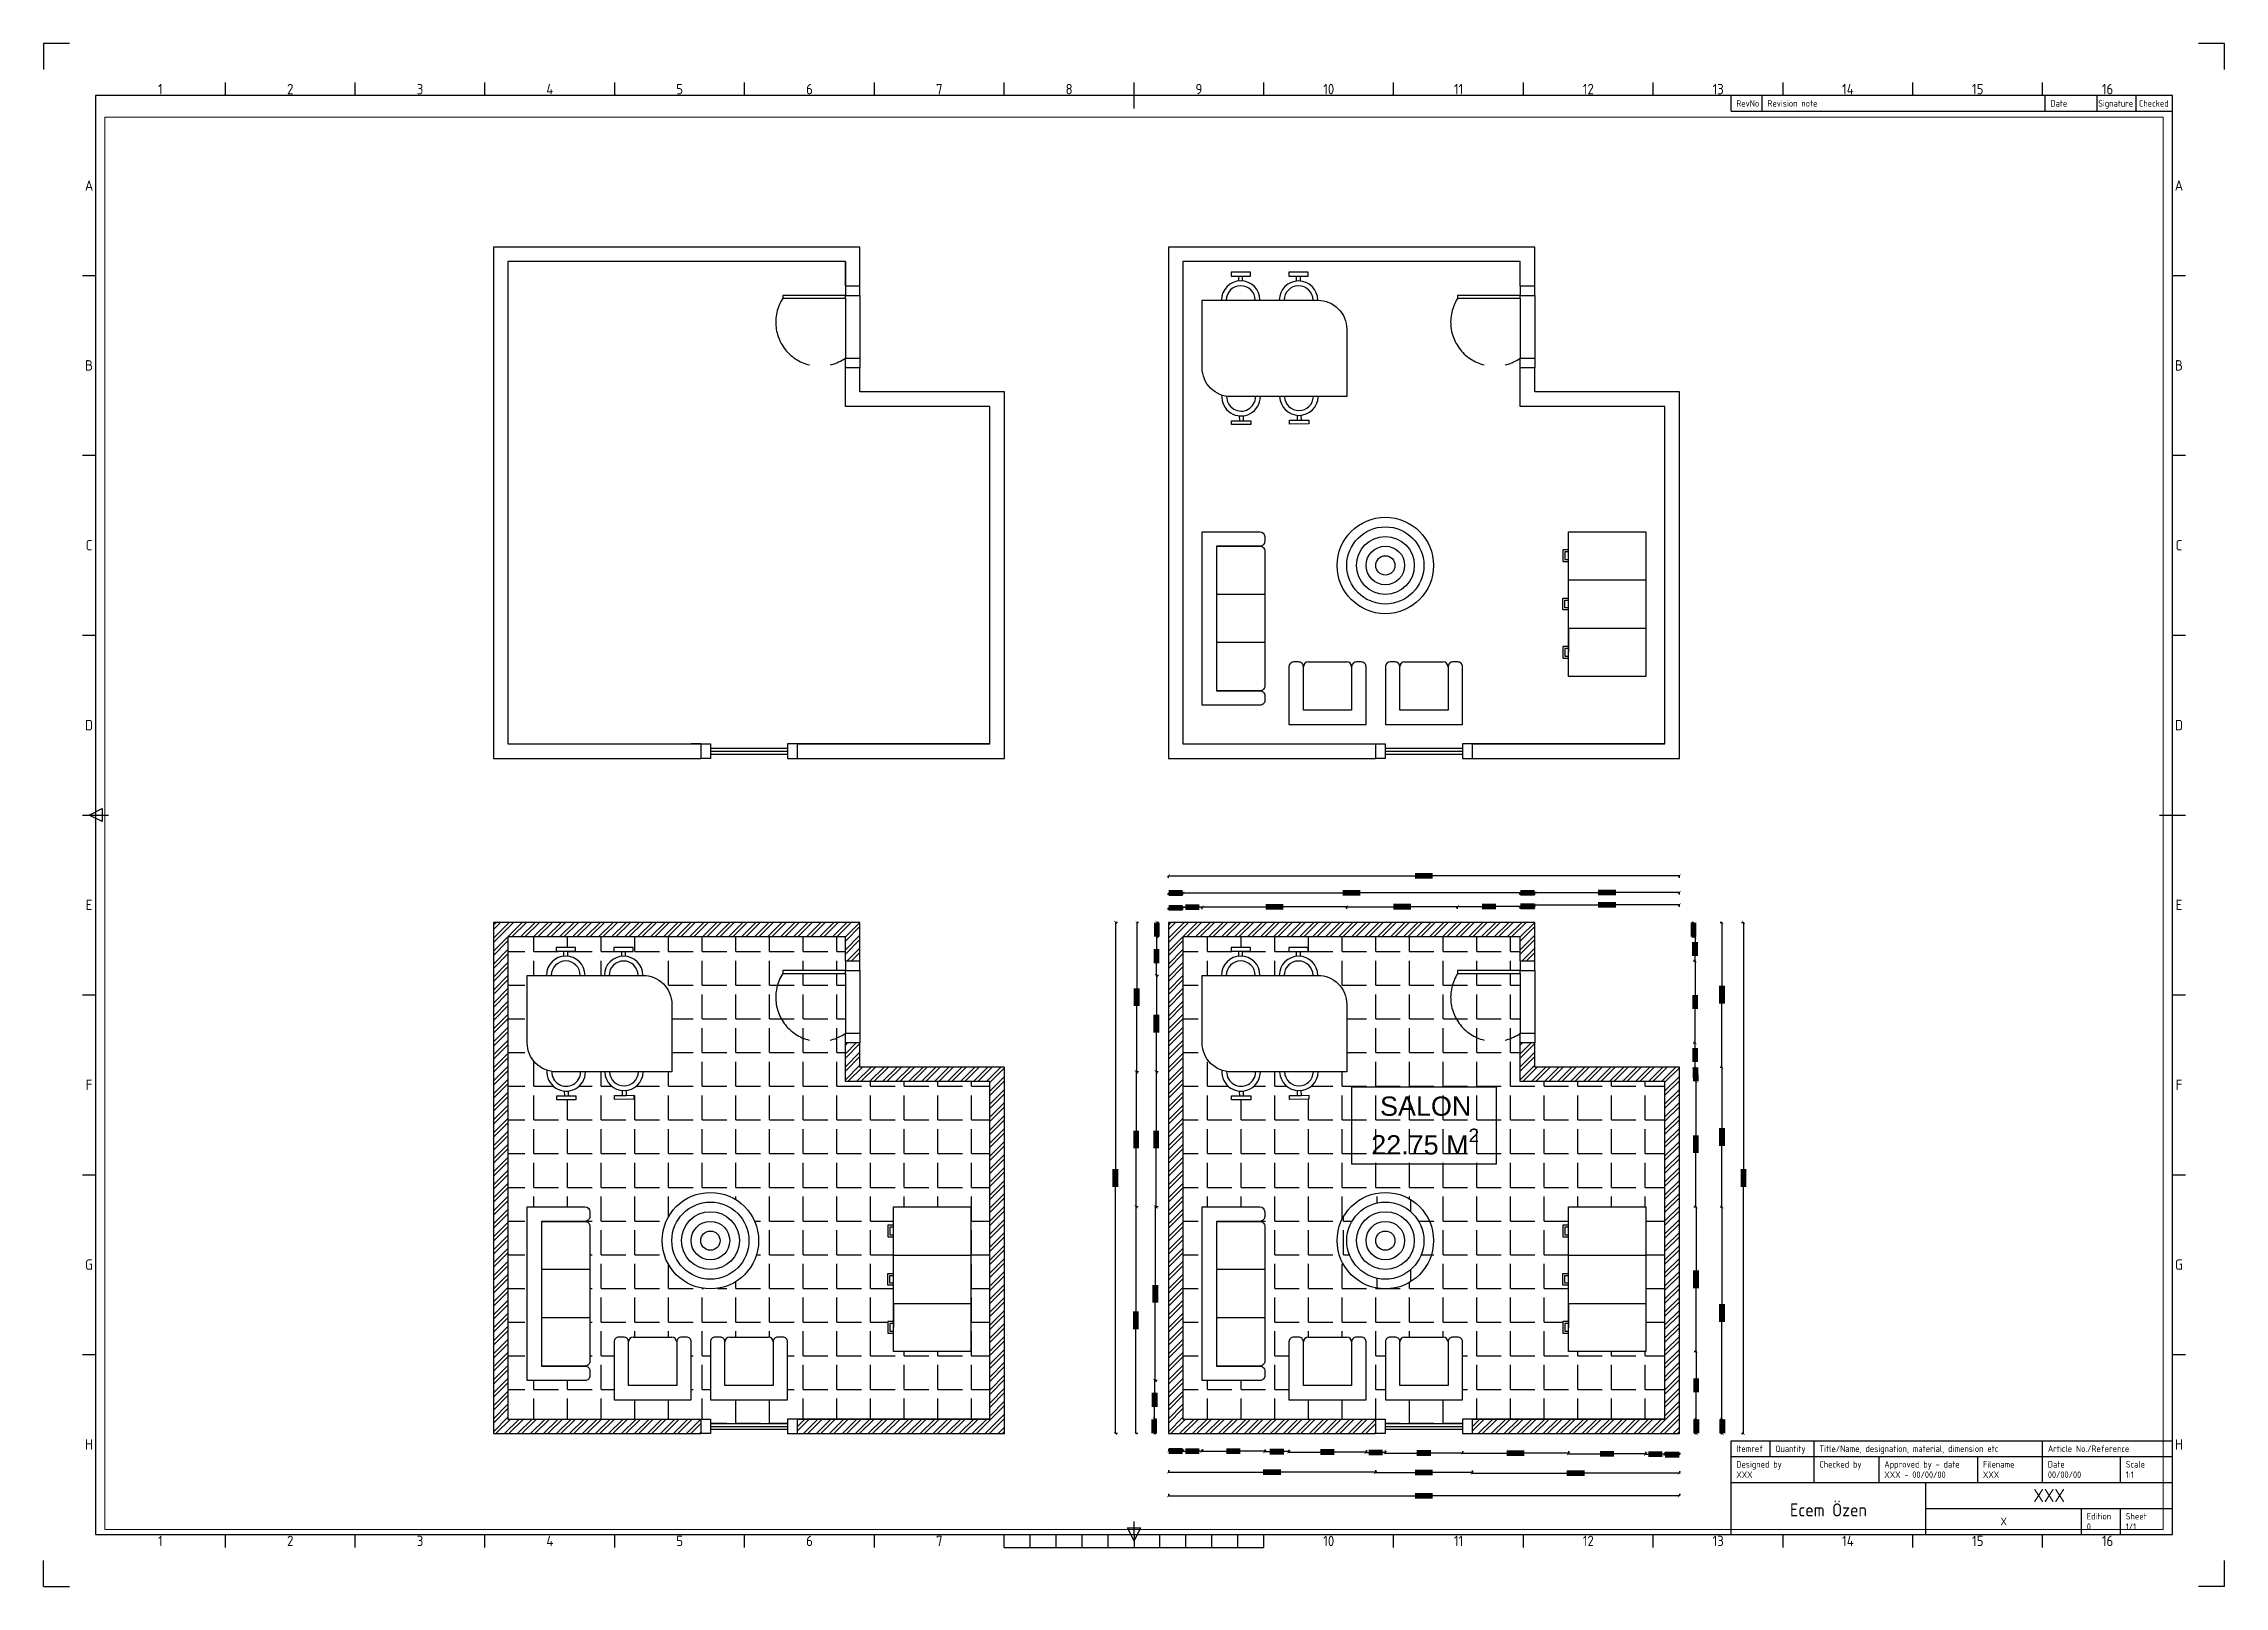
# Paper-space layout 'ISO A1 Layout' of a CAD drawing. Header units: millimetres. Extents: x 0 to 840, y 0 to 594.
# The model-space entities are those that its viewports show. They can reach past a viewport. Long polylines and large blocks are cut down to what shows.
import ezdxf
from ezdxf.enums import TextEntityAlignment as Align

# ---------------------------------------------------------------- set-up
doc = ezdxf.new("R2010")
doc.units = ezdxf.units.MM
doc.linetypes.add('ACAD_ISO02W100', pattern=[15, 12, -3])
for name, color, linetype in [('duvar', 7, 'Continuous'), ('hatch', 7, 'Continuous'), ('hatch2', 2, 'Continuous'), ('kapı', 1, 'Continuous'), ('pencere', 5, 'Continuous'), ('tefriş', 7, 'Continuous'), ('text', 7, 'Continuous'), ('Title Block', 7, 'Continuous'), ('Viewport', 5, 'Continuous')]:
    doc.layers.add(name, color=color, linetype=linetype)
doc.styles.add('ISO Proportional', font='isocp.shx')
doc.styles.get("Standard").update_dxf_attribs({"font": 'arial.ttf'})
doc.dimstyles.new('Copy(2) of Standard', dxfattribs={"dimtxt": 5, "dimasz": 3, "dimexe": 0.18, "dimexo": 0.0625, "dimgap": 0.09, "dimtad": 0, "dimdec": 1, "dimzin": 0, "dimdsep": 46, "dimtxsty": 'Standard', "dimblk": 'ARCHTICK', "dimcen": 0.09, "dimadec": 0, "dimazin": 0, "dimtfac": 1, "dimtdec": 1, "dimtofl": 0, "dimtmove": 0, "dimatfit": 3, "dimfxl": 2, "dimfxlon": 1, "dimtfill": 2, "dimtfillclr": 1, "dimtolj": 1, "dimtzin": 0, "dimarcsym": 0})
pattern_1 = [(0, (0, 0), (0, 34.925), [25.4, -9.525]), (90, (0, 0), (-34.925, 2e-15), [25.4, -9.525])]
pattern_2 = [(45, (700, 0), (-6.735192, 6.735192), []), (45, (704.49, 0), (-6.735192, 6.735192), [])]

psp = doc.layouts.new('ISO A1 Layout')

msp = doc.modelspace()

# ---------------------------------------------------------------- texts
at = {"layer": 'text', "linetype": 'Continuous', "transparency": 33554661, "insert": (6236.65, 4983.71), "char_height": 20, "attachment_point": 1, "bg_fill": 16}
msp.add_mtext_dynamic_manual_height_columns('\\A1;\\pi19.39578;SALON\\P\\pi10.27777;22.75 M{\\H0.7x;\\S2^ ;}', width=129.9648, gutter_width=12.5, heights=[0], dxfattribs=at)

# ---------------------------------------------------------------- blocks, each defined once
blk = doc.blocks.new('ISO A1 title block')
at = {"layer": 'Title Block'}
for p, q in [((10, 594), (0, 594)), ((0, 594), (0, 584)), ((840, 594), (830, 594)), ((840, 584), (840, 594)), ((820, 574), (20, 574)), ((20, 574), (20, 20)), ((70, 574), (70, 579)), ((120, 574), (120, 579)), ((170, 574), (170, 579)), ((220, 574), (220, 579)), ((270, 574), (270, 579)), ((320, 574), (320, 579)), ((370, 574), (370, 579)), ((420, 569), (420, 579)), ((470, 574), (470, 579)), ((520, 574), (520, 579)), ((570, 574), (570, 579)), ((620, 574), (620, 579)), ((650, 568), (650, 574)), ((662, 568), (662, 574)), ((670, 574), (670, 579)), ((720, 574), (720, 579)), ((770, 574), (770, 579)), ((771, 568), (771, 574)), ((791, 568), (791, 574)), ((806, 568), (806, 574)), ((820, 20), (820, 574)), ((650, 568), (820, 568)), ((15, 504.75), (20, 504.75)), ((820, 504.75), (825, 504.75)), ((15, 435.5), (20, 435.5)), ((820, 435.5), (825, 435.5)), ((15, 366.25), (20, 366.25)), ((820, 366.25), (825, 366.25)), ((15, 297), (25, 297)), ((17.5, 297), (22.5, 299.5)), ((22.5, 294.5), (17.5, 297)), ((22.5, 299.5), (22.5, 294.5)), ((815, 297), (825, 297)), ((15, 227.75), (20, 227.75)), ((820, 227.75), (825, 227.75)), ((15, 158.5), (20, 158.5)), ((820, 158.5), (825, 158.5)), ((15, 89.25), (20, 89.25)), ((820, 89.25), (825, 89.25)), ((650, 56), (820, 56)), ((650, 50), (650, 56)), ((665, 50), (665, 56)), ((682, 50), (682, 56)), ((770, 50), (770, 56)), ((650, 50), (820, 50)), ((650, 20), (650, 50)), ((682, 40), (682, 50)), ((707, 40), (707, 50)), ((745, 40), (745, 50)), ((770, 40), (770, 50)), ((800, 40), (800, 50)), ((650, 40), (820, 40)), ((725, 20), (725, 40)), ((725, 30), (820, 30)), ((785, 20), (785, 30)), ((800, 20), (800, 30)), ((20, 20), (820, 20)), ((70, 15), (70, 20)), ((120, 15), (120, 20)), ((170, 15), (170, 20)), ((220, 15), (220, 20)), ((270, 15), (270, 20)), ((320, 15), (320, 20)), ((370, 15), (370, 20)), ((380, 15), (380, 20)), ((390, 15), (390, 20)), ((400, 15), (400, 20)), ((410, 15), (410, 20)), ((417.5, 22.5), (422.5, 22.5)), ((420, 17.5), (417.5, 22.5)), ((420, 20), (420, 25)), ((422.5, 22.5), (420, 17.5)), ((420, 20), (420, 15)), ((430, 15), (430, 20)), ((440, 15), (440, 20)), ((450, 15), (450, 20)), ((460, 15), (460, 20)), ((470, 15), (470, 20)), ((520, 15), (520, 20)), ((570, 15), (570, 20)), ((620, 15), (620, 20)), ((670, 15), (670, 20)), ((720, 15), (720, 20)), ((770, 15), (770, 20)), ((0, 0), (0, 10)), ((370, 15), (470, 15)), ((840, 0), (840, 10)), ((0, 0), (10, 0)), ((840, 0), (830, 0))]:
    blk.add_line(p, q, dxfattribs=at)
at = {"layer": 'Title Block', "style": 'ISO Proportional'}
for s, p in [('1', (45, 576.5)), ('2', (95, 576.5)), ('3', (145, 576.5)), ('4', (195, 576.5)), ('5', (245, 576.5)), ('6', (295, 576.5)), ('7', (345, 576.5)), ('8', (395, 576.5)), ('9', (445, 576.5)), ('10', (495, 576.5)), ('11', (545, 576.5)), ('12', (595, 576.5)), ('13', (645, 576.5)), ('14', (695, 576.5)), ('15', (745, 576.5)), ('16', (795, 576.5)), ('A', (17.5, 539.375)), ('A', (822.5, 539.375)), ('B', (17.5, 470.125)), ('B', (822.5, 470.125)), ('C', (17.5, 400.875)), ('C', (822.5, 400.875)), ('D', (17.5, 331.625)), ('D', (822.5, 331.625)), ('E', (17.5, 262.375)), ('E', (822.5, 262.375)), ('F', (17.5, 193.125)), ('F', (822.5, 193.125)), ('G', (17.5, 123.875)), ('G', (822.5, 123.875)), ('H', (17.5, 54.625)), ('H', (822.5, 54.625)), ('1', (45, 17.5)), ('2', (95, 17.5)), ('3', (145, 17.5)), ('4', (195, 17.5)), ('5', (245, 17.5)), ('6', (295, 17.5)), ('7', (345, 17.5)), ('10', (495, 17.5)), ('11', (545, 17.5)), ('12', (595, 17.5)), ('13', (645, 17.5)), ('14', (695, 17.5)), ('15', (745, 17.5)), ('16', (795, 17.5))]:
    blk.add_text(s, height=4, dxfattribs=at).set_placement(p, align=Align.MIDDLE)
for s, p in [('RevNo', (652, 571)), ('Revision note', (664, 571)), ('Date', (773, 571)), ('Signature', (791.361, 571)), ('Checked', (807.083, 571)), ('Itemref', (652, 53)), ('Quantity', (667, 53)), ('Title/Name, designation, material, dimension etc', (684, 53)), ('Article No./Reference', (772, 53)), ('Designed by', (652, 47)), ('Checked by', (684, 47)), ('Approved by - date', (709, 47)), ('Filename', (747, 47)), ('Date', (772, 47)), ('Scale', (802, 47)), ('Edition', (787, 27)), ('Sheet', (802, 27))]:
    blk.add_text(s, height=2.5, dxfattribs=at).set_placement(p, align=Align.MIDDLE_LEFT)
at = {"layer": 'Title Block', "style": 'ISO Proportional', "flags": 8}
for tag, p in [('DESIGNED_BY', (652, 43)), ('CHECKED_BY', (684, 43)), ('APPROVED_BY_DATE', (709, 43)), ('FILENAME', (747, 43)), ('DATE', (772, 43)), ('SCALE', (802, 43)), ('EDITION', (787, 23)), ('SHEET', (802, 23))]:
    blk.add_attdef(tag, text='', height=2.5, dxfattribs=at).set_placement(p, align=Align.MIDDLE_LEFT)
for tag, height, p in [('TITLE', 5, (772.5, 35)), ('OWNER', 5, (687.5, 30)), ('DRAWING_NUMBER', 3, (755, 25))]:
    blk.add_attdef(tag, text='', height=height, dxfattribs=at).set_placement(p, align=Align.MIDDLE)
blk = doc.blocks.new('pencere_2')
for p, q in [((5561.5, 5344.7), (5641.5, 5344.7)), ((5561.5, 5341.7), (5641.5, 5341.7)), ((5561.5, 5338.7), (5641.5, 5338.7))]:
    blk.add_line(p, q)
for points in [[(5551.5, 5349.2), (5561.5, 5349.2), (5561.5, 5334.2), (5551.5, 5334.2)], [(5651.5, 5349.2), (5641.5, 5349.2), (5641.5, 5334.2), (5651.5, 5334.2)]]:
    blk.add_lwpolyline(points)
blk = doc.blocks.new('kapı_2')
at = {"transparency": 33554661}
for p, q in [((5701.5, 5824.2), (5701.5, 5814.2)), ((5701.5, 5814.2), (5716.5, 5814.2)), ((5716.5, 5814.2), (5716.5, 5824.2))]:
    blk.add_line(p, q, dxfattribs=at)
at = {"linetype": 'ACAD_ISO02W100', "transparency": 33554661}
for p, q in [((5716.5, 5814.2), (5716.5, 5749.2)), ((5701.5, 5811.2), (5701.5, 5749.2))]:
    blk.add_line(p, q, dxfattribs=at)
at = {"transparency": 33554661}
for points in [[(5701.5, 5814.2), (5636.5, 5814.2), (5636.5, 5811.2), (5701.5, 5811.2), (5701.5, 5814.2)], [(5701.5, 5739.2), (5701.5, 5749.2), (5716.5, 5749.2), (5716.5, 5739.2)]]:
    blk.add_lwpolyline(points, dxfattribs=at)
at = {"linetype": 'ACAD_ISO02W100', "transparency": 33554661}
blk.add_arc((5675, 5786.5), 45.7, 147.2287, 305.4777, dxfattribs=at)
blk = doc.blocks.new('duvar_2')
for p, q in [((5351.5, 5849.2), (5351.5, 5349.2)), ((5701.5, 5824.2), (5716.5, 5824.2)), ((5716.5, 5739.2), (5701.5, 5739.2)), ((5351.5, 5349.2), (5551.5, 5349.2)), ((5351.5, 5349.2), (5551.5, 5349.2)), ((5551.5, 5349.2), (5551.5, 5334.2))]:
    blk.add_line(p, q)
for points in [[(5716.5, 5824.2), (5716.5, 5864.2), (5336.5, 5864.2), (5336.5, 5334.2), (5551.5, 5334.2)], [(5701.5, 5824.2), (5701.5, 5849.2), (5351.5, 5849.2)], [(5651.5, 5349.2), (5851.5, 5349.2), (5851.5, 5699.2), (5701.5, 5699.2), (5701.5, 5739.2)], [(5651.5, 5334.2), (5866.5, 5334.2), (5866.5, 5714.2), (5716.5, 5714.2), (5716.5, 5739.2)], [(5851.5, 5349.2), (5651.5, 5349.2), (5651.5, 5334.2)]]:
    blk.add_lwpolyline(points)
blk = doc.blocks.new('koltuk_1')
at = {"linetype": 'Continuous'}
for points in [[(6174, 5557.4, -0.414217), (6169, 5552.4), (6124.1, 5552.4), (6124.1, 5402.4), (6169.1, 5402.4, -0.414214), (6174.1, 5397.4), (6174.1, 5392.4, -0.414214), (6169.1, 5387.4), (6109.1, 5387.4), (6109.1, 5567.4), (6169, 5567.4, -0.41421), (6174, 5562.4), (6174, 5557.4)], [(6124.1, 5552.4), (6169.1, 5552.4, -0.414214), (6174.1, 5547.4), (6174.1, 5502.4), (6124.1, 5502.4)], [(6174.1, 5452.4), (6174.1, 5407.4, -0.414214), (6169.1, 5402.4), (6124.1, 5402.4)]]:
    blk.add_lwpolyline(points, format="xyb", dxfattribs=at)
blk.add_lwpolyline([(6174.1, 5502.4), (6174.1, 5452.4), (6124.1, 5452.4)], dxfattribs=at)
blk = doc.blocks.new('koltuk_2')
at = {"linetype": 'Continuous'}
blk.add_line((6235.3, 5449.7), (6275.3, 5449.7), dxfattribs=at)
blk.add_lwpolyline([(6285.3, 5449.7, 0.414214), (6280.3, 5444.7), (6280.3, 5399.7), (6230.3, 5399.7), (6230.3, 5444.7, 0.414214), (6225.3, 5449.7), (6220.3, 5449.7, 0.414214), (6215.3, 5444.7), (6215.3, 5384.7), (6295.3, 5384.7), (6295.3, 5444.7, 0.414214), (6290.3, 5449.7), (6285.3, 5449.7)], format="xyb", dxfattribs=at)
for centre, start, end in [((6235.3, 5444.7), 90, 180), ((6275.3, 5444.7), 0, 90)]:
    blk.add_arc(centre, 5, start, end, dxfattribs=at)
blk = doc.blocks.new('halı_2')
at = {"linetype": 'Continuous'}
for radius in [50, 40, 30, 20, 10]:
    blk.add_circle((6285.9, 5549.9), radius, dxfattribs=at)
blk = doc.blocks.new('ünite_2')
at = {"linetype": 'Continuous'}
for p, q in [((6428.4, 5555), (6508.4, 5555)), ((6428.4, 5505), (6508.4, 5505)), ((6428.4, 5505), (6428.4, 5480))]:
    blk.add_line(p, q, dxfattribs=at)
for points in [[(6428.4, 5605), (6428.4, 5605), (6508.4, 5605), (6508.4, 5525), (6508.4, 5485), (6508.4, 5455), (6428.4, 5455)], [(6428.4, 5455), (6428.4, 5605)], [(6428.4, 5586), (6422.4, 5586), (6422.4, 5574), (6428.4, 5574)], [(6428.4, 5584), (6424.4, 5584), (6424.4, 5576), (6428.4, 5576)], [(6428.4, 5524), (6422.4, 5524), (6422.4, 5536), (6428.4, 5536)], [(6428.4, 5526), (6424.4, 5526), (6424.4, 5534), (6428.4, 5534)], [(6428.4, 5486), (6422.4, 5486), (6422.4, 5474), (6428.4, 5474)], [(6428.4, 5484), (6424.4, 5484), (6424.4, 5476), (6428.4, 5476)]]:
    blk.add_lwpolyline(points, dxfattribs=at)
blk = doc.blocks.new('masa_2')
at = {"linetype": 'Continuous'}
for p, q in [((6150.3, 5828.9), (6130.3, 5828.9)), ((6130.3, 5828.9), (6130.3, 5824.9)), ((6130.3, 5824.9), (6138.3, 5824.9)), ((6138.3, 5819.8), (6138.3, 5824.9)), ((6138.3, 5824.9), (6142.3, 5824.9)), ((6142.3, 5819.8), (6142.3, 5824.9)), ((6142.3, 5824.9), (6150.3, 5824.9)), ((6150.3, 5824.9), (6150.3, 5828.9)), ((6210.3, 5828.8), (6190.3, 5828.8)), ((6190.3, 5828.8), (6190.3, 5824.8)), ((6190.3, 5824.8), (6198.3, 5824.8)), ((6198.3, 5819.7), (6198.3, 5824.8)), ((6198.3, 5824.8), (6202.3, 5824.8)), ((6202.3, 5819.7), (6202.3, 5824.8)), ((6202.3, 5824.8), (6210.3, 5824.8)), ((6210.3, 5824.8), (6210.3, 5828.8)), ((6138.8, 5680), (6138.9, 5674.9)), ((6142.8, 5680.1), (6142.9, 5675)), ((6198.8, 5680.6), (6198.9, 5675.5)), ((6202.8, 5680.6), (6202.9, 5675.5)), ((6130.9, 5670.9), (6130.9, 5674.9)), ((6130.9, 5674.9), (6138.9, 5674.9)), ((6150.9, 5671), (6130.9, 5670.9)), ((6138.9, 5674.9), (6142.9, 5675)), ((6142.9, 5675), (6150.9, 5675)), ((6150.9, 5675), (6150.9, 5671)), ((6190.9, 5675.4), (6198.9, 5675.5)), ((6190.9, 5671.4), (6190.9, 5675.4)), ((6210.9, 5671.6), (6190.9, 5671.4)), ((6198.9, 5675.5), (6202.9, 5675.5)), ((6202.9, 5675.5), (6210.9, 5675.6)), ((6210.9, 5675.6), (6210.9, 5671.6))]:
    blk.add_line(p, q, dxfattribs=at)
blk.add_lwpolyline([(6100.3, 5799.9), (6100.3, 5799.9), (6220.3, 5799.9, -0.414214), (6250.3, 5769.9), (6250.3, 5699.9), (6130.3, 5699.9, -0.414214), (6100.3, 5729.9), (6100.3, 5799.9)], format="xyb", dxfattribs=at)
for centre, radius, start, end in [((6140.3, 5799.9), 20, 0, 180), ((6140.3, 5799.9), 15, 0, 180), ((6200.3, 5799.8), 20, 0.3191, 179.6809), ((6200.3, 5799.8), 15, 0.4255, 179.5745), ((6140.7, 5699.9), 20, 175.6784, 359.8365), ((6140.7, 5699.9), 15, 178.8543, 359.782), ((6200.7, 5700.5), 20, 181.7991, 358.2009), ((6200.7, 5700.5), 15, 182.3991, 357.6009)]:
    blk.add_arc(centre, radius, start, end, dxfattribs=at)
blk = doc.blocks.new('_ArchTick')
at = {"color": 0, "linetype": 'ByBlock', "transparency": 33554661, "const_width": 0.15}
blk.add_lwpolyline([(-0.5, -0.5), (0.5, 0.5)], dxfattribs=at)
blk = doc.blocks.new('*D11')
at = {"color": 0, "linetype": 'Continuous', "lineweight": -2, "transparency": 16777216}
for p, q in [((6036.5, 5177.3), (6036.5, 5179.4)), ((6051.5, 5177.3), (6051.5, 5179.4)), ((6036.5, 5179.3), (6037.7, 5179.3)), ((6051.5, 5179.3), (6050.4, 5179.3))]:
    blk.add_line(p, q, dxfattribs=at)
at = {"layer": 'Defpoints', "color": 0, "linetype": 'Continuous', "transparency": 16777216}
for p in [(6036.5, 5164.2), (6051.5, 5179.3), (6051.5, 5149.2)]:
    blk.add_point(p, dxfattribs=at)
at = {"color": 0, "linetype": 'Continuous', "lineweight": -2, "transparency": 16777216, "xscale": 3, "yscale": 3, "zscale": 3, "rotation": 180}
blk.add_blockref('_ArchTick', (6036.5, 5179.3), dxfattribs=at)
at = {"color": 0, "linetype": 'Continuous', "lineweight": -2, "transparency": 16777216, "xscale": 3, "yscale": 3, "zscale": 3}
blk.add_blockref('_ArchTick', (6051.5, 5179.3), dxfattribs=at)
at = {"color": 0, "linetype": 'Continuous', "transparency": 16777216, "insert": (6044, 5179.3), "char_height": 5, "attachment_point": 5, "bg_fill": 1, "box_fill_scale": 1.1, "bg_fill_color": 1, "bg_fill_transparency": 0}
blk.add_mtext('\\A1;15.0', dxfattribs=at)
blk = doc.blocks.new('*D12')
at = {"color": 0, "linetype": 'Continuous', "lineweight": -2, "transparency": 16777216}
for p, q in [((6051.5, 5179.3), (6051.5, 5180)), ((6051.5, 5179.9), (6054.9, 5179.9)), ((6071.5, 5179.9), (6068.2, 5179.9)), ((6071.5, 5177.9), (6071.5, 5180))]:
    blk.add_line(p, q, dxfattribs=at)
at = {"layer": 'Defpoints', "color": 0, "linetype": 'Continuous', "transparency": 16777216}
for p in [(6071.5, 5179.9), (6051.5, 5179.3), (6071.5, 5109.2)]:
    blk.add_point(p, dxfattribs=at)
at = {"color": 0, "linetype": 'Continuous', "lineweight": -2, "transparency": 16777216, "xscale": 3, "yscale": 3, "zscale": 3, "rotation": 180}
blk.add_blockref('_ArchTick', (6051.5, 5179.9), dxfattribs=at)
at = {"color": 0, "linetype": 'Continuous', "lineweight": -2, "transparency": 16777216, "xscale": 3, "yscale": 3, "zscale": 3}
blk.add_blockref('_ArchTick', (6071.5, 5179.9), dxfattribs=at)
at = {"color": 0, "linetype": 'Continuous', "transparency": 16777216, "insert": (6061.5, 5179.9), "char_height": 5, "attachment_point": 5, "bg_fill": 1, "box_fill_scale": 1.1, "bg_fill_color": 1, "bg_fill_transparency": 0}
blk.add_mtext('\\A1;20.0', dxfattribs=at)
blk = doc.blocks.new('*D13')
at = {"color": 0, "linetype": 'Continuous', "lineweight": -2, "transparency": 16777216}
for p, q in [((6071.5, 5179.9), (6071.5, 5180.4)), ((6071.5, 5180.2), (6138.3, 5180.2)), ((6221.5, 5180.2), (6154.8, 5180.2)), ((6221.5, 5178.2), (6221.5, 5180.4))]:
    blk.add_line(p, q, dxfattribs=at)
at = {"layer": 'Defpoints', "color": 0, "linetype": 'Continuous', "transparency": 16777216}
for p in [(6071.5, 5179.9), (6221.5, 5180.2), (6221.5, 5072.8)]:
    blk.add_point(p, dxfattribs=at)
at = {"color": 0, "linetype": 'Continuous', "lineweight": -2, "transparency": 16777216, "xscale": 3, "yscale": 3, "zscale": 3, "rotation": 180}
blk.add_blockref('_ArchTick', (6071.5, 5180.2), dxfattribs=at)
at = {"color": 0, "linetype": 'Continuous', "lineweight": -2, "transparency": 16777216, "xscale": 3, "yscale": 3, "zscale": 3}
blk.add_blockref('_ArchTick', (6221.5, 5180.2), dxfattribs=at)
at = {"color": 0, "linetype": 'Continuous', "transparency": 16777216, "insert": (6146.5, 5180.2), "char_height": 5, "attachment_point": 5, "bg_fill": 1, "box_fill_scale": 1.1, "bg_fill_color": 1, "bg_fill_transparency": 0}
blk.add_mtext('\\A1;150.0', dxfattribs=at)
blk = doc.blocks.new('*D14')
at = {"color": 0, "linetype": 'Continuous', "lineweight": -2, "transparency": 16777216}
for p, q in [((6221.5, 5180.3), (6221.5, 5180.6)), ((6221.5, 5180.4), (6270.8, 5180.4)), ((6336.5, 5180.4), (6287.3, 5180.4)), ((6336.5, 5178.4), (6336.5, 5180.6))]:
    blk.add_line(p, q, dxfattribs=at)
at = {"layer": 'Defpoints', "color": 0, "linetype": 'Continuous', "transparency": 16777216}
for p in [(6221.5, 5180.2), (6336.5, 5180.4), (6336.5, 5114.2)]:
    blk.add_point(p, dxfattribs=at)
at = {"color": 0, "linetype": 'Continuous', "lineweight": -2, "transparency": 16777216, "xscale": 3, "yscale": 3, "zscale": 3, "rotation": 180}
blk.add_blockref('_ArchTick', (6221.5, 5180.4), dxfattribs=at)
at = {"color": 0, "linetype": 'Continuous', "lineweight": -2, "transparency": 16777216, "xscale": 3, "yscale": 3, "zscale": 3}
blk.add_blockref('_ArchTick', (6336.5, 5180.4), dxfattribs=at)
at = {"color": 0, "linetype": 'Continuous', "transparency": 16777216, "insert": (6279, 5180.4), "char_height": 5, "attachment_point": 5, "bg_fill": 1, "box_fill_scale": 1.1, "bg_fill_color": 1, "bg_fill_transparency": 0}
blk.add_mtext('\\A1;115.0', dxfattribs=at)
blk = doc.blocks.new('*D15')
at = {"color": 0, "linetype": 'Continuous', "lineweight": -2, "transparency": 16777216}
for p, q in [((6336.5, 5180.5), (6336.5, 5180.8)), ((6336.5, 5180.6), (6362.5, 5180.6)), ((6401.5, 5180.6), (6375.6, 5180.6)), ((6401.5, 5178.6), (6401.5, 5180.8))]:
    blk.add_line(p, q, dxfattribs=at)
at = {"layer": 'Defpoints', "color": 0, "linetype": 'Continuous', "transparency": 16777216}
for p in [(6336.5, 5180.4), (6401.5, 5180.6), (6401.5, 5149.2)]:
    blk.add_point(p, dxfattribs=at)
at = {"color": 0, "linetype": 'Continuous', "lineweight": -2, "transparency": 16777216, "xscale": 3, "yscale": 3, "zscale": 3, "rotation": 180}
blk.add_blockref('_ArchTick', (6336.5, 5180.6), dxfattribs=at)
at = {"color": 0, "linetype": 'Continuous', "lineweight": -2, "transparency": 16777216, "xscale": 3, "yscale": 3, "zscale": 3}
blk.add_blockref('_ArchTick', (6401.5, 5180.6), dxfattribs=at)
at = {"color": 0, "linetype": 'Continuous', "transparency": 16777216, "insert": (6369, 5180.6), "char_height": 5, "attachment_point": 5, "bg_fill": 1, "box_fill_scale": 1.1, "bg_fill_color": 1, "bg_fill_transparency": 0}
blk.add_mtext('\\A1;65.0', dxfattribs=at)
blk = doc.blocks.new('*D16')
at = {"color": 0, "linetype": 'Continuous', "lineweight": -2, "transparency": 16777216}
for p, q in [((6401.5, 5180.7), (6401.5, 5181)), ((6401.5, 5180.8), (6402.7, 5180.8)), ((6416.5, 5180.8), (6415.4, 5180.8)), ((6416.5, 5178.8), (6416.5, 5181))]:
    blk.add_line(p, q, dxfattribs=at)
at = {"layer": 'Defpoints', "color": 0, "linetype": 'Continuous', "transparency": 16777216}
for p in [(6401.5, 5180.6), (6416.5, 5180.8), (6416.5, 5164.2)]:
    blk.add_point(p, dxfattribs=at)
at = {"color": 0, "linetype": 'Continuous', "lineweight": -2, "transparency": 16777216, "xscale": 3, "yscale": 3, "zscale": 3, "rotation": 180}
blk.add_blockref('_ArchTick', (6401.5, 5180.8), dxfattribs=at)
at = {"color": 0, "linetype": 'Continuous', "lineweight": -2, "transparency": 16777216, "xscale": 3, "yscale": 3, "zscale": 3}
blk.add_blockref('_ArchTick', (6416.5, 5180.8), dxfattribs=at)
at = {"color": 0, "linetype": 'Continuous', "transparency": 16777216, "insert": (6409, 5180.8), "char_height": 5, "attachment_point": 5, "bg_fill": 1, "box_fill_scale": 1.1, "bg_fill_color": 1, "bg_fill_transparency": 0}
blk.add_mtext('\\A1;15.0', dxfattribs=at)
blk = doc.blocks.new('*D17')
at = {"color": 0, "linetype": 'Continuous', "lineweight": -2, "transparency": 16777216}
for p, q in [((6416.5, 5180.3), (6416.5, 5182.5)), ((6416.5, 5182.3), (6483.3, 5182.3)), ((6566.5, 5182.3), (6499.8, 5182.3)), ((6566.5, 5180.3), (6566.5, 5182.5))]:
    blk.add_line(p, q, dxfattribs=at)
at = {"layer": 'Defpoints', "color": 0, "linetype": 'Continuous', "transparency": 16777216}
for p in [(6416.5, 5179.9), (6566.5, 5182.3), (6566.5, 5014.2)]:
    blk.add_point(p, dxfattribs=at)
at = {"color": 0, "linetype": 'Continuous', "lineweight": -2, "transparency": 16777216, "xscale": 3, "yscale": 3, "zscale": 3, "rotation": 180}
blk.add_blockref('_ArchTick', (6416.5, 5182.3), dxfattribs=at)
at = {"color": 0, "linetype": 'Continuous', "lineweight": -2, "transparency": 16777216, "xscale": 3, "yscale": 3, "zscale": 3}
blk.add_blockref('_ArchTick', (6566.5, 5182.3), dxfattribs=at)
at = {"color": 0, "linetype": 'Continuous', "transparency": 16777216, "insert": (6491.5, 5182.3), "char_height": 5, "attachment_point": 5, "bg_fill": 1, "box_fill_scale": 1.1, "bg_fill_color": 1, "bg_fill_transparency": 0}
blk.add_mtext('\\A1;150.0', dxfattribs=at)
blk = doc.blocks.new('*D18')
at = {"color": 0, "linetype": 'Continuous', "lineweight": -2, "transparency": 16777216}
for p, q in [((6036.5, 5192.6), (6036.5, 5194.7)), ((6036.5, 5194.6), (6037.7, 5194.6)), ((6051.5, 5194.6), (6050.4, 5194.6)), ((6051.5, 5192.6), (6051.5, 5194.7))]:
    blk.add_line(p, q, dxfattribs=at)
at = {"layer": 'Defpoints', "color": 0, "linetype": 'Continuous', "transparency": 16777216}
for p in [(6051.5, 5194.6), (6036.5, 5164.2), (6051.5, 5149.2)]:
    blk.add_point(p, dxfattribs=at)
at = {"color": 0, "linetype": 'Continuous', "lineweight": -2, "transparency": 16777216, "xscale": 3, "yscale": 3, "zscale": 3, "rotation": 180}
blk.add_blockref('_ArchTick', (6036.5, 5194.6), dxfattribs=at)
at = {"color": 0, "linetype": 'Continuous', "lineweight": -2, "transparency": 16777216, "xscale": 3, "yscale": 3, "zscale": 3}
blk.add_blockref('_ArchTick', (6051.5, 5194.6), dxfattribs=at)
at = {"color": 0, "linetype": 'Continuous', "transparency": 16777216, "insert": (6044, 5194.6), "char_height": 5, "attachment_point": 5, "bg_fill": 1, "box_fill_scale": 1.1, "bg_fill_color": 1, "bg_fill_transparency": 0}
blk.add_mtext('\\A1;15.0', dxfattribs=at)
blk = doc.blocks.new('*D19')
at = {"color": 0, "linetype": 'Continuous', "lineweight": -2, "transparency": 16777216}
for p, q in [((6051.5, 5194.6), (6051.5, 5194.9)), ((6051.5, 5194.7), (6218, 5194.7)), ((6401.5, 5194.7), (6235.1, 5194.7)), ((6401.5, 5192.7), (6401.5, 5194.9))]:
    blk.add_line(p, q, dxfattribs=at)
at = {"layer": 'Defpoints', "color": 0, "linetype": 'Continuous', "transparency": 16777216}
for p in [(6051.5, 5194.6), (6401.5, 5194.7), (6401.5, 5149.2)]:
    blk.add_point(p, dxfattribs=at)
at = {"color": 0, "linetype": 'Continuous', "lineweight": -2, "transparency": 16777216, "xscale": 3, "yscale": 3, "zscale": 3, "rotation": 180}
blk.add_blockref('_ArchTick', (6051.5, 5194.7), dxfattribs=at)
at = {"color": 0, "linetype": 'Continuous', "lineweight": -2, "transparency": 16777216, "xscale": 3, "yscale": 3, "zscale": 3}
blk.add_blockref('_ArchTick', (6401.5, 5194.7), dxfattribs=at)
at = {"color": 0, "linetype": 'Continuous', "transparency": 16777216, "insert": (6226.5, 5194.7), "char_height": 5, "attachment_point": 5, "bg_fill": 1, "box_fill_scale": 1.1, "bg_fill_color": 1, "bg_fill_transparency": 0}
blk.add_mtext('\\A1;350.0', dxfattribs=at)
blk = doc.blocks.new('*D20')
at = {"color": 0, "linetype": 'Continuous', "lineweight": -2, "transparency": 16777216}
for p, q in [((6401.5, 5194.8), (6401.5, 5195.1)), ((6401.5, 5194.9), (6402.7, 5194.9)), ((6416.5, 5194.9), (6415.4, 5194.9)), ((6416.5, 5192.9), (6416.5, 5195.1))]:
    blk.add_line(p, q, dxfattribs=at)
at = {"layer": 'Defpoints', "color": 0, "linetype": 'Continuous', "transparency": 16777216}
for p in [(6401.5, 5194.7), (6416.5, 5194.9), (6416.5, 5164.2)]:
    blk.add_point(p, dxfattribs=at)
at = {"color": 0, "linetype": 'Continuous', "lineweight": -2, "transparency": 16777216, "xscale": 3, "yscale": 3, "zscale": 3, "rotation": 180}
blk.add_blockref('_ArchTick', (6401.5, 5194.9), dxfattribs=at)
at = {"color": 0, "linetype": 'Continuous', "lineweight": -2, "transparency": 16777216, "xscale": 3, "yscale": 3, "zscale": 3}
blk.add_blockref('_ArchTick', (6416.5, 5194.9), dxfattribs=at)
at = {"color": 0, "linetype": 'Continuous', "transparency": 16777216, "insert": (6409, 5194.9), "char_height": 5, "attachment_point": 5, "bg_fill": 1, "box_fill_scale": 1.1, "bg_fill_color": 1, "bg_fill_transparency": 0}
blk.add_mtext('\\A1;15.0', dxfattribs=at)
blk = doc.blocks.new('*D21')
at = {"color": 0, "linetype": 'Continuous', "lineweight": -2, "transparency": 16777216}
for p, q in [((6416.5, 5195), (6416.5, 5195.3)), ((6416.5, 5195.1), (6483.3, 5195.1)), ((6566.5, 5195.1), (6499.8, 5195.1)), ((6566.5, 5193.1), (6566.5, 5195.3))]:
    blk.add_line(p, q, dxfattribs=at)
at = {"layer": 'Defpoints', "color": 0, "linetype": 'Continuous', "transparency": 16777216}
for p in [(6416.5, 5194.9), (6566.5, 5195.1), (6566.5, 5014.2)]:
    blk.add_point(p, dxfattribs=at)
at = {"color": 0, "linetype": 'Continuous', "lineweight": -2, "transparency": 16777216, "xscale": 3, "yscale": 3, "zscale": 3, "rotation": 180}
blk.add_blockref('_ArchTick', (6416.5, 5195.1), dxfattribs=at)
at = {"color": 0, "linetype": 'Continuous', "lineweight": -2, "transparency": 16777216, "xscale": 3, "yscale": 3, "zscale": 3}
blk.add_blockref('_ArchTick', (6566.5, 5195.1), dxfattribs=at)
at = {"color": 0, "linetype": 'Continuous', "transparency": 16777216, "insert": (6491.5, 5195.1), "char_height": 5, "attachment_point": 5, "bg_fill": 1, "box_fill_scale": 1.1, "bg_fill_color": 1, "bg_fill_transparency": 0}
blk.add_mtext('\\A1;150.0', dxfattribs=at)
blk = doc.blocks.new('*D22')
at = {"color": 0, "linetype": 'Continuous', "lineweight": -2, "transparency": 16777216}
for p, q in [((6036.5, 5210.5), (6036.5, 5212.7)), ((6036.5, 5212.5), (6293, 5212.5)), ((6566.5, 5212.5), (6310.1, 5212.5)), ((6566.5, 5210.5), (6566.5, 5212.7))]:
    blk.add_line(p, q, dxfattribs=at)
at = {"layer": 'Defpoints', "color": 0, "linetype": 'Continuous', "transparency": 16777216}
for p in [(6566.5, 5212.5), (6036.5, 5164.2), (6566.5, 5014.2)]:
    blk.add_point(p, dxfattribs=at)
at = {"color": 0, "linetype": 'Continuous', "lineweight": -2, "transparency": 16777216, "xscale": 3, "yscale": 3, "zscale": 3, "rotation": 180}
blk.add_blockref('_ArchTick', (6036.5, 5212.5), dxfattribs=at)
at = {"color": 0, "linetype": 'Continuous', "lineweight": -2, "transparency": 16777216, "xscale": 3, "yscale": 3, "zscale": 3}
blk.add_blockref('_ArchTick', (6566.5, 5212.5), dxfattribs=at)
at = {"color": 0, "linetype": 'Continuous', "transparency": 16777216, "insert": (6301.5, 5212.5), "char_height": 5, "attachment_point": 5, "bg_fill": 1, "box_fill_scale": 1.1, "bg_fill_color": 1, "bg_fill_transparency": 0}
blk.add_mtext('\\A1;530.0', dxfattribs=at)
blk = doc.blocks.new('*D23')
at = {"color": 0, "linetype": 'Continuous', "lineweight": -2, "transparency": 16777216}
for p, q in [((6579.3, 5164.2), (6581.4, 5164.2)), ((6581.3, 5164.2), (6581.3, 5163.1)), ((6579.3, 5149.2), (6581.4, 5149.2)), ((6581.3, 5149.2), (6581.3, 5150.4))]:
    blk.add_line(p, q, dxfattribs=at)
at = {"layer": 'Defpoints', "color": 0, "linetype": 'Continuous', "transparency": 16777216}
for p in [(6416.5, 5164.2), (6401.5, 5149.2), (6581.3, 5149.2)]:
    blk.add_point(p, dxfattribs=at)
at = {"color": 0, "linetype": 'Continuous', "lineweight": -2, "transparency": 16777216, "xscale": 3, "yscale": 3, "zscale": 3}
for p, rotation in [((6581.3, 5164.2), 90), ((6581.3, 5149.2), 270)]:
    blk.add_blockref('_ArchTick', p, dxfattribs=dict(at, rotation=rotation))
at = {"color": 0, "linetype": 'Continuous', "transparency": 16777216, "insert": (6581.3, 5156.7), "char_height": 5, "attachment_point": 5, "rotation": 90, "bg_fill": 1, "box_fill_scale": 1.1, "bg_fill_color": 1, "bg_fill_transparency": 0}
blk.add_mtext('\\A1;15.0', dxfattribs=at)
blk = doc.blocks.new('*D24')
at = {"color": 0, "linetype": 'Continuous', "lineweight": -2, "transparency": 16777216}
for p, q in [((6581.5, 5149.2), (6582.9, 5149.2)), ((6582.8, 5149.2), (6582.8, 5143.3)), ((6580.8, 5124.2), (6582.9, 5124.2)), ((6582.8, 5124.2), (6582.8, 5130.1))]:
    blk.add_line(p, q, dxfattribs=at)
at = {"layer": 'Defpoints', "color": 0, "linetype": 'Continuous', "transparency": 16777216}
for p in [(6581.4, 5149.2), (6416.5, 5124.2), (6582.8, 5124.2)]:
    blk.add_point(p, dxfattribs=at)
at = {"color": 0, "linetype": 'Continuous', "lineweight": -2, "transparency": 16777216, "xscale": 3, "yscale": 3, "zscale": 3}
for p, rotation in [((6582.8, 5149.2), 90), ((6582.8, 5124.2), 270)]:
    blk.add_blockref('_ArchTick', p, dxfattribs=dict(at, rotation=rotation))
at = {"color": 0, "linetype": 'Continuous', "transparency": 16777216, "insert": (6582.8, 5136.7), "char_height": 5, "attachment_point": 5, "rotation": 90, "bg_fill": 1, "box_fill_scale": 1.1, "bg_fill_color": 1, "bg_fill_transparency": 0}
blk.add_mtext('\\A1;25.0', dxfattribs=at)
blk = doc.blocks.new('*D25')
at = {"color": 0, "linetype": 'Continuous', "lineweight": -2, "transparency": 16777216}
for p, q in [((6582.8, 5124.2), (6583.1, 5124.2)), ((6582.9, 5124.2), (6582.9, 5088.3)), ((6582.9, 5039.2), (6582.9, 5075.1)), ((6580.9, 5039.2), (6583.1, 5039.2))]:
    blk.add_line(p, q, dxfattribs=at)
at = {"layer": 'Defpoints', "color": 0, "linetype": 'Continuous', "transparency": 16777216}
for p in [(6582.8, 5124.2), (6416.5, 5039.2), (6582.9, 5039.2)]:
    blk.add_point(p, dxfattribs=at)
at = {"color": 0, "linetype": 'Continuous', "lineweight": -2, "transparency": 16777216, "xscale": 3, "yscale": 3, "zscale": 3}
for p, rotation in [((6582.9, 5124.2), 90), ((6582.9, 5039.2), 270)]:
    blk.add_blockref('_ArchTick', p, dxfattribs=dict(at, rotation=rotation))
at = {"color": 0, "linetype": 'Continuous', "transparency": 16777216, "insert": (6582.9, 5081.7), "char_height": 5, "attachment_point": 5, "rotation": 90, "bg_fill": 1, "box_fill_scale": 1.1, "bg_fill_color": 1, "bg_fill_transparency": 0}
blk.add_mtext('\\A1;85.0', dxfattribs=at)
blk = doc.blocks.new('*D26')
at = {"color": 0, "linetype": 'Continuous', "lineweight": -2, "transparency": 16777216}
for p, q in [((6582.9, 5039.2), (6582.5, 5039.2)), ((6582.7, 5039.2), (6582.7, 5033.3)), ((6583.1, 5014.2), (6582.7, 5014.2)), ((6582.9, 5014.2), (6582.9, 5020.1))]:
    blk.add_line(p, q, dxfattribs=at)
at = {"layer": 'Defpoints', "color": 0, "linetype": 'Continuous', "transparency": 16777216}
for p in [(6582.9, 5039.2), (6582.9, 5014.2), (6583.2, 5014.2)]:
    blk.add_point(p, dxfattribs=at)
at = {"color": 0, "linetype": 'Continuous', "lineweight": -2, "transparency": 16777216, "xscale": 3, "yscale": 3, "zscale": 3}
for p, rotation in [((6582.7, 5039.2), 90.54354963976046), ((6582.9, 5014.2), 270.5435496397604)]:
    blk.add_blockref('_ArchTick', p, dxfattribs=dict(at, rotation=rotation))
at = {"color": 0, "linetype": 'Continuous', "transparency": 16777216, "insert": (6582.8, 5026.7), "char_height": 5, "attachment_point": 5, "rotation": 270.5435, "bg_fill": 1, "box_fill_scale": 1.1, "bg_fill_color": 1, "bg_fill_transparency": 0}
blk.add_mtext('\\A1;25.0', dxfattribs=at)
blk = doc.blocks.new('*D27')
at = {"color": 0, "linetype": 'Continuous', "lineweight": -2, "transparency": 16777216}
for p, q in [((6583, 5014.2), (6583.2, 5014.2)), ((6583.1, 5014.2), (6583.1, 5013.1)), ((6583.6, 4999.2), (6583.5, 5000.4)), ((6583.5, 4999.2), (6583.8, 4999.2))]:
    blk.add_line(p, q, dxfattribs=at)
at = {"layer": 'Defpoints', "color": 0, "linetype": 'Continuous', "transparency": 16777216}
for p in [(6582.9, 5014.2), (6583.4, 4999.2), (6583.6, 4999.2)]:
    blk.add_point(p, dxfattribs=at)
at = {"color": 0, "linetype": 'Continuous', "lineweight": -2, "transparency": 16777216, "xscale": 3, "yscale": 3, "zscale": 3}
for p, rotation in [((6583.1, 5014.2), 91.9945518618993), ((6583.6, 4999.2), 271.9945518618993)]:
    blk.add_blockref('_ArchTick', p, dxfattribs=dict(at, rotation=rotation))
at = {"color": 0, "linetype": 'Continuous', "transparency": 16777216, "insert": (6583.3, 5006.7), "char_height": 5, "attachment_point": 5, "rotation": 271.9946, "bg_fill": 1, "box_fill_scale": 1.1, "bg_fill_color": 1, "bg_fill_transparency": 0}
blk.add_mtext('\\A1;15.0', dxfattribs=at)
blk = doc.blocks.new('*D28')
at = {"color": 0, "linetype": 'Continuous', "lineweight": -2, "transparency": 16777216}
for p, q in [((6583.6, 4999.2), (6583.8, 4999.2)), ((6583.6, 4999.2), (6583.6, 4942.5)), ((6583.6, 4869.2), (6583.6, 4925.9)), ((6581.6, 4869.2), (6583.8, 4869.2))]:
    blk.add_line(p, q, dxfattribs=at)
at = {"layer": 'Defpoints', "color": 0, "linetype": 'Continuous', "transparency": 16777216}
for p in [(6583.5, 4999.2), (6531.5, 4869.2), (6583.6, 4869.2)]:
    blk.add_point(p, dxfattribs=at)
at = {"color": 0, "linetype": 'Continuous', "lineweight": -2, "transparency": 16777216, "xscale": 3, "yscale": 3, "zscale": 3}
for p, rotation in [((6583.6, 4999.2), 90), ((6583.6, 4869.2), 270)]:
    blk.add_blockref('_ArchTick', p, dxfattribs=dict(at, rotation=rotation))
at = {"color": 0, "linetype": 'Continuous', "transparency": 16777216, "insert": (6583.6, 4934.2), "char_height": 5, "attachment_point": 5, "rotation": 90, "bg_fill": 1, "box_fill_scale": 1.1, "bg_fill_color": 1, "bg_fill_transparency": 0}
blk.add_mtext('\\A1;130.0', dxfattribs=at)
blk = doc.blocks.new('*D29')
at = {"color": 0, "linetype": 'Continuous', "lineweight": -2, "transparency": 16777216}
for p, q in [((6583.6, 4869.2), (6583.9, 4869.2)), ((6583.8, 4869.2), (6583.8, 4802.5)), ((6583.8, 4719.2), (6583.8, 4785.9)), ((6581.8, 4719.2), (6583.9, 4719.2))]:
    blk.add_line(p, q, dxfattribs=at)
at = {"layer": 'Defpoints', "color": 0, "linetype": 'Continuous', "transparency": 16777216}
for p in [(6583.6, 4869.2), (6531.5, 4719.2), (6583.8, 4719.2)]:
    blk.add_point(p, dxfattribs=at)
at = {"color": 0, "linetype": 'Continuous', "lineweight": -2, "transparency": 16777216, "xscale": 3, "yscale": 3, "zscale": 3}
for p, rotation in [((6583.8, 4869.2), 90), ((6583.8, 4719.2), 270)]:
    blk.add_blockref('_ArchTick', p, dxfattribs=dict(at, rotation=rotation))
at = {"color": 0, "linetype": 'Continuous', "transparency": 16777216, "insert": (6583.8, 4794.2), "char_height": 5, "attachment_point": 5, "rotation": 90, "bg_fill": 1, "box_fill_scale": 1.1, "bg_fill_color": 1, "bg_fill_transparency": 0}
blk.add_mtext('\\A1;150.0', dxfattribs=at)
blk = doc.blocks.new('*D30')
at = {"color": 0, "linetype": 'Continuous', "lineweight": -2, "transparency": 16777216}
for p, q in [((6583.8, 4719.2), (6584.1, 4719.2)), ((6583.9, 4719.2), (6583.9, 4690.8)), ((6583.9, 4649.2), (6583.9, 4677.7)), ((6581.9, 4649.2), (6584.1, 4649.2))]:
    blk.add_line(p, q, dxfattribs=at)
at = {"layer": 'Defpoints', "color": 0, "linetype": 'Continuous', "transparency": 16777216}
for p in [(6583.8, 4719.2), (6551.5, 4649.2), (6583.9, 4649.2)]:
    blk.add_point(p, dxfattribs=at)
at = {"color": 0, "linetype": 'Continuous', "lineweight": -2, "transparency": 16777216, "xscale": 3, "yscale": 3, "zscale": 3}
for p, rotation in [((6583.9, 4719.2), 90), ((6583.9, 4649.2), 270)]:
    blk.add_blockref('_ArchTick', p, dxfattribs=dict(at, rotation=rotation))
at = {"color": 0, "linetype": 'Continuous', "transparency": 16777216, "insert": (6583.9, 4684.2), "char_height": 5, "attachment_point": 5, "rotation": 90, "bg_fill": 1, "box_fill_scale": 1.1, "bg_fill_color": 1, "bg_fill_transparency": 0}
blk.add_mtext('\\A1;70.0', dxfattribs=at)
blk = doc.blocks.new('*D31')
at = {"color": 0, "linetype": 'Continuous', "lineweight": -2, "transparency": 16777216}
for p, q in [((6584, 4649.2), (6584.3, 4649.2)), ((6584.1, 4649.2), (6584.1, 4648.1)), ((6582.1, 4634.2), (6584.3, 4634.2)), ((6584.1, 4634.2), (6584.1, 4635.4))]:
    blk.add_line(p, q, dxfattribs=at)
at = {"layer": 'Defpoints', "color": 0, "linetype": 'Continuous', "transparency": 16777216}
for p in [(6583.9, 4649.2), (6566.5, 4634.2), (6584.1, 4634.2)]:
    blk.add_point(p, dxfattribs=at)
at = {"color": 0, "linetype": 'Continuous', "lineweight": -2, "transparency": 16777216, "xscale": 3, "yscale": 3, "zscale": 3}
for p, rotation in [((6584.1, 4649.2), 90), ((6584.1, 4634.2), 270)]:
    blk.add_blockref('_ArchTick', p, dxfattribs=dict(at, rotation=rotation))
at = {"color": 0, "linetype": 'Continuous', "transparency": 16777216, "insert": (6584.1, 4641.7), "char_height": 5, "attachment_point": 5, "rotation": 90, "bg_fill": 1, "box_fill_scale": 1.1, "bg_fill_color": 1, "bg_fill_transparency": 0}
blk.add_mtext('\\A1;15.0', dxfattribs=at)
blk = doc.blocks.new('*D32')
at = {"color": 0, "linetype": 'Continuous', "lineweight": -2, "transparency": 16777216}
for p, q in [((6608.7, 5164.2), (6610.9, 5164.2)), ((6610.7, 5164.2), (6610.7, 5097.5)), ((6610.7, 5014.2), (6610.7, 5080.9)), ((6608.7, 5014.2), (6610.9, 5014.2))]:
    blk.add_line(p, q, dxfattribs=at)
at = {"layer": 'Defpoints', "color": 0, "linetype": 'Continuous', "transparency": 16777216}
for p in [(6416.5, 5164.2), (6416.5, 5014.2), (6610.7, 5014.2)]:
    blk.add_point(p, dxfattribs=at)
at = {"color": 0, "linetype": 'Continuous', "lineweight": -2, "transparency": 16777216, "xscale": 3, "yscale": 3, "zscale": 3}
for p, rotation in [((6610.7, 5164.2), 90), ((6610.7, 5014.2), 270)]:
    blk.add_blockref('_ArchTick', p, dxfattribs=dict(at, rotation=rotation))
at = {"color": 0, "linetype": 'Continuous', "transparency": 16777216, "insert": (6610.7, 5089.2), "char_height": 5, "attachment_point": 5, "rotation": 90, "bg_fill": 1, "box_fill_scale": 1.1, "bg_fill_color": 1, "bg_fill_transparency": 0}
blk.add_mtext('\\A1;150.0', dxfattribs=at)
blk = doc.blocks.new('*D33')
at = {"color": 0, "linetype": 'Continuous', "lineweight": -2, "transparency": 16777216}
for p, q in [((6609.9, 5014.2), (6610.9, 5014.2)), ((6610.7, 5014.2), (6610.7, 4950)), ((6610.7, 4869.2), (6610.7, 4933.4)), ((6608.7, 4869.2), (6610.9, 4869.2))]:
    blk.add_line(p, q, dxfattribs=at)
at = {"layer": 'Defpoints', "color": 0, "linetype": 'Continuous', "transparency": 16777216}
for p in [(6609.8, 5014.2), (6531.5, 4869.2), (6610.7, 4869.2)]:
    blk.add_point(p, dxfattribs=at)
at = {"color": 0, "linetype": 'Continuous', "lineweight": -2, "transparency": 16777216, "xscale": 3, "yscale": 3, "zscale": 3}
for p, rotation in [((6610.7, 5014.2), 90), ((6610.7, 4869.2), 270)]:
    blk.add_blockref('_ArchTick', p, dxfattribs=dict(at, rotation=rotation))
at = {"color": 0, "linetype": 'Continuous', "transparency": 16777216, "insert": (6610.7, 4941.7), "char_height": 5, "attachment_point": 5, "rotation": 90, "bg_fill": 1, "box_fill_scale": 1.1, "bg_fill_color": 1, "bg_fill_transparency": 0}
blk.add_mtext('\\A1;145.0', dxfattribs=at)
blk = doc.blocks.new('*D34')
at = {"color": 0, "linetype": 'Continuous', "lineweight": -2, "transparency": 16777216}
for p, q in [((6609.9, 4869.2), (6610.9, 4869.2)), ((6610.7, 4869.2), (6610.7, 4767.8)), ((6610.7, 4649.2), (6610.7, 4750.7)), ((6608.7, 4649.2), (6610.9, 4649.2))]:
    blk.add_line(p, q, dxfattribs=at)
at = {"layer": 'Defpoints', "color": 0, "linetype": 'Continuous', "transparency": 16777216}
for p in [(6609.8, 4869.2), (6551.5, 4649.2), (6610.7, 4649.2)]:
    blk.add_point(p, dxfattribs=at)
at = {"color": 0, "linetype": 'Continuous', "lineweight": -2, "transparency": 16777216, "xscale": 3, "yscale": 3, "zscale": 3}
for p, rotation in [((6610.7, 4869.2), 90), ((6610.7, 4649.2), 270)]:
    blk.add_blockref('_ArchTick', p, dxfattribs=dict(at, rotation=rotation))
at = {"color": 0, "linetype": 'Continuous', "transparency": 16777216, "insert": (6610.7, 4759.2), "char_height": 5, "attachment_point": 5, "rotation": 90, "bg_fill": 1, "box_fill_scale": 1.1, "bg_fill_color": 1, "bg_fill_transparency": 0}
blk.add_mtext('\\A1;220.0', dxfattribs=at)
blk = doc.blocks.new('*D35')
at = {"color": 0, "linetype": 'Continuous', "lineweight": -2, "transparency": 16777216}
for p, q in [((6611, 4649.2), (6611.3, 4649.2)), ((6611.1, 4649.2), (6611.1, 4648.1)), ((6609.1, 4634.2), (6611.3, 4634.2)), ((6611.1, 4634.2), (6611.1, 4635.4))]:
    blk.add_line(p, q, dxfattribs=at)
at = {"layer": 'Defpoints', "color": 0, "linetype": 'Continuous', "transparency": 16777216}
for p in [(6610.9, 4649.2), (6566.5, 4634.2), (6611.1, 4634.2)]:
    blk.add_point(p, dxfattribs=at)
at = {"color": 0, "linetype": 'Continuous', "lineweight": -2, "transparency": 16777216, "xscale": 3, "yscale": 3, "zscale": 3}
for p, rotation in [((6611.1, 4649.2), 90), ((6611.1, 4634.2), 270)]:
    blk.add_blockref('_ArchTick', p, dxfattribs=dict(at, rotation=rotation))
at = {"color": 0, "linetype": 'Continuous', "transparency": 16777216, "insert": (6611.1, 4641.7), "char_height": 5, "attachment_point": 5, "rotation": 90, "bg_fill": 1, "box_fill_scale": 1.1, "bg_fill_color": 1, "bg_fill_transparency": 0}
blk.add_mtext('\\A1;15.0', dxfattribs=at)
blk = doc.blocks.new('*D36')
at = {"color": 0, "linetype": 'Continuous', "lineweight": -2, "transparency": 16777216}
for p, q in [((6631, 5164.2), (6633.2, 5164.2)), ((6633, 5164.2), (6633, 4907.7)), ((6633, 4634.2), (6633, 4890.7)), ((6631, 4634.2), (6633.2, 4634.2))]:
    blk.add_line(p, q, dxfattribs=at)
at = {"layer": 'Defpoints', "color": 0, "linetype": 'Continuous', "transparency": 16777216}
for p in [(6416.5, 5164.2), (6566.5, 4634.2), (6633, 4634.2)]:
    blk.add_point(p, dxfattribs=at)
at = {"color": 0, "linetype": 'Continuous', "lineweight": -2, "transparency": 16777216, "xscale": 3, "yscale": 3, "zscale": 3}
for p, rotation in [((6633, 5164.2), 90), ((6633, 4634.2), 270)]:
    blk.add_blockref('_ArchTick', p, dxfattribs=dict(at, rotation=rotation))
at = {"color": 0, "linetype": 'Continuous', "transparency": 16777216, "insert": (6633, 4899.2), "char_height": 5, "attachment_point": 5, "rotation": 90, "bg_fill": 1, "box_fill_scale": 1.1, "bg_fill_color": 1, "bg_fill_transparency": 0}
blk.add_mtext('\\A1;530.0', dxfattribs=at)
blk = doc.blocks.new('*D37')
at = {"color": 0, "linetype": 'Continuous', "lineweight": -2, "transparency": 16777216}
for p, q in [((6026.5, 5164.2), (6024.3, 5164.2)), ((6024.5, 5164.2), (6024.5, 5163.1)), ((6026.5, 5149.2), (6024.3, 5149.2)), ((6024.5, 5149.2), (6024.5, 5150.4))]:
    blk.add_line(p, q, dxfattribs=at)
at = {"layer": 'Defpoints', "color": 0, "linetype": 'Continuous', "transparency": 16777216}
for p in [(6036.5, 5164.2), (6024.5, 5149.2), (6051.5, 5149.2)]:
    blk.add_point(p, dxfattribs=at)
at = {"color": 0, "linetype": 'Continuous', "lineweight": -2, "transparency": 16777216, "xscale": 3, "yscale": 3, "zscale": 3}
for p, rotation in [((6024.5, 5164.2), 90), ((6024.5, 5149.2), 270)]:
    blk.add_blockref('_ArchTick', p, dxfattribs=dict(at, rotation=rotation))
at = {"color": 0, "linetype": 'Continuous', "transparency": 16777216, "insert": (6024.5, 5156.7), "char_height": 5, "attachment_point": 5, "rotation": 90, "bg_fill": 1, "box_fill_scale": 1.1, "bg_fill_color": 1, "bg_fill_transparency": 0}
blk.add_mtext('\\A1;15.0', dxfattribs=at)
blk = doc.blocks.new('*D38')
at = {"color": 0, "linetype": 'Continuous', "lineweight": -2, "transparency": 16777216}
for p, q in [((6024.4, 5149.2), (6024.1, 5149.2)), ((6024.3, 5149.2), (6024.3, 5135.9)), ((6024.3, 5109.2), (6024.3, 5122.6)), ((6026.3, 5109.2), (6024.1, 5109.2))]:
    blk.add_line(p, q, dxfattribs=at)
at = {"layer": 'Defpoints', "color": 0, "linetype": 'Continuous', "transparency": 16777216}
for p in [(6024.5, 5149.2), (6024.3, 5109.2), (6071.5, 5109.2)]:
    blk.add_point(p, dxfattribs=at)
at = {"color": 0, "linetype": 'Continuous', "lineweight": -2, "transparency": 16777216, "xscale": 3, "yscale": 3, "zscale": 3}
for p, rotation in [((6024.3, 5149.2), 90), ((6024.3, 5109.2), 270)]:
    blk.add_blockref('_ArchTick', p, dxfattribs=dict(at, rotation=rotation))
at = {"color": 0, "linetype": 'Continuous', "transparency": 16777216, "insert": (6024.3, 5129.2), "char_height": 5, "attachment_point": 5, "rotation": 90, "bg_fill": 1, "box_fill_scale": 1.1, "bg_fill_color": 1, "bg_fill_transparency": 0}
blk.add_mtext('\\A1;40.0', dxfattribs=at)
blk = doc.blocks.new('*D39')
at = {"color": 0, "linetype": 'Continuous', "lineweight": -2, "transparency": 16777216}
for p, q in [((6024.2, 5109.2), (6023.9, 5109.2)), ((6024.1, 5109.2), (6024.1, 5067.5)), ((6024.1, 5009.2), (6024.1, 5050.9)), ((6026.1, 5009.2), (6023.9, 5009.2))]:
    blk.add_line(p, q, dxfattribs=at)
at = {"layer": 'Defpoints', "color": 0, "linetype": 'Continuous', "transparency": 16777216}
for p in [(6024.3, 5109.2), (6024.1, 5009.2), (6101.5, 5009.2)]:
    blk.add_point(p, dxfattribs=at)
at = {"color": 0, "linetype": 'Continuous', "lineweight": -2, "transparency": 16777216, "xscale": 3, "yscale": 3, "zscale": 3}
for p, rotation in [((6024.1, 5109.2), 90), ((6024.1, 5009.2), 270)]:
    blk.add_blockref('_ArchTick', p, dxfattribs=dict(at, rotation=rotation))
at = {"color": 0, "linetype": 'Continuous', "transparency": 16777216, "insert": (6024.1, 5059.2), "char_height": 5, "attachment_point": 5, "rotation": 90, "bg_fill": 1, "box_fill_scale": 1.1, "bg_fill_color": 1, "bg_fill_transparency": 0}
blk.add_mtext('\\A1;100.0', dxfattribs=at)
blk = doc.blocks.new('*D40')
at = {"color": 0, "linetype": 'Continuous', "lineweight": -2, "transparency": 16777216}
for p, q in [((6024, 5009.2), (6023.8, 5009.2)), ((6023.9, 5009.2), (6023.9, 4947.5)), ((6023.9, 4869.2), (6023.9, 4930.9)), ((6025.9, 4869.2), (6023.8, 4869.2))]:
    blk.add_line(p, q, dxfattribs=at)
at = {"layer": 'Defpoints', "color": 0, "linetype": 'Continuous', "transparency": 16777216}
for p in [(6024.1, 5009.2), (6023.9, 4869.2), (6071.5, 4869.2)]:
    blk.add_point(p, dxfattribs=at)
at = {"color": 0, "linetype": 'Continuous', "lineweight": -2, "transparency": 16777216, "xscale": 3, "yscale": 3, "zscale": 3}
for p, rotation in [((6023.9, 5009.2), 90), ((6023.9, 4869.2), 270)]:
    blk.add_blockref('_ArchTick', p, dxfattribs=dict(at, rotation=rotation))
at = {"color": 0, "linetype": 'Continuous', "transparency": 16777216, "insert": (6023.9, 4939.2), "char_height": 5, "attachment_point": 5, "rotation": 90, "bg_fill": 1, "box_fill_scale": 1.1, "bg_fill_color": 1, "bg_fill_transparency": 0}
blk.add_mtext('\\A1;140.0', dxfattribs=at)
blk = doc.blocks.new('*D41')
at = {"color": 0, "linetype": 'Continuous', "lineweight": -2, "transparency": 16777216}
for p, q in [((6023.7, 4869.2), (6022.9, 4869.2)), ((6023, 4869.2), (6023, 4787.5)), ((6023, 4689.2), (6023, 4770.9)), ((6025, 4689.2), (6022.9, 4689.2))]:
    blk.add_line(p, q, dxfattribs=at)
at = {"layer": 'Defpoints', "color": 0, "linetype": 'Continuous', "transparency": 16777216}
for p in [(6023.8, 4869.2), (6023, 4689.2), (6071.5, 4689.2)]:
    blk.add_point(p, dxfattribs=at)
at = {"color": 0, "linetype": 'Continuous', "lineweight": -2, "transparency": 16777216, "xscale": 3, "yscale": 3, "zscale": 3}
for p, rotation in [((6023, 4869.2), 90), ((6023, 4689.2), 270)]:
    blk.add_blockref('_ArchTick', p, dxfattribs=dict(at, rotation=rotation))
at = {"color": 0, "linetype": 'Continuous', "transparency": 16777216, "insert": (6023, 4779.2), "char_height": 5, "attachment_point": 5, "rotation": 90, "bg_fill": 1, "box_fill_scale": 1.1, "bg_fill_color": 1, "bg_fill_transparency": 0}
blk.add_mtext('\\A1;180.0', dxfattribs=at)
blk = doc.blocks.new('*D42')
at = {"color": 0, "linetype": 'Continuous', "lineweight": -2, "transparency": 16777216}
for p, q in [((6022.8, 4689.2), (6022.1, 4689.2)), ((6022.3, 4689.2), (6022.3, 4675.9)), ((6022.3, 4649.2), (6022.3, 4662.6)), ((6024.3, 4649.2), (6022.1, 4649.2))]:
    blk.add_line(p, q, dxfattribs=at)
at = {"layer": 'Defpoints', "color": 0, "linetype": 'Continuous', "transparency": 16777216}
for p in [(6022.9, 4689.2), (6022.3, 4649.2), (6051.5, 4649.2)]:
    blk.add_point(p, dxfattribs=at)
at = {"color": 0, "linetype": 'Continuous', "lineweight": -2, "transparency": 16777216, "xscale": 3, "yscale": 3, "zscale": 3}
for p, rotation in [((6022.3, 4689.2), 90), ((6022.3, 4649.2), 270)]:
    blk.add_blockref('_ArchTick', p, dxfattribs=dict(at, rotation=rotation))
at = {"color": 0, "linetype": 'Continuous', "transparency": 16777216, "insert": (6022.3, 4669.2), "char_height": 5, "attachment_point": 5, "rotation": 90, "bg_fill": 1, "box_fill_scale": 1.1, "bg_fill_color": 1, "bg_fill_transparency": 0}
blk.add_mtext('\\A1;40.0', dxfattribs=at)
blk = doc.blocks.new('*D43')
at = {"color": 0, "linetype": 'Continuous', "lineweight": -2, "transparency": 16777216}
for p, q in [((6022.1, 4649.2), (6021.6, 4649.2)), ((6021.8, 4649.2), (6021.8, 4648.1)), ((6023.8, 4634.2), (6021.6, 4634.2)), ((6021.8, 4634.2), (6021.8, 4635.4))]:
    blk.add_line(p, q, dxfattribs=at)
at = {"layer": 'Defpoints', "color": 0, "linetype": 'Continuous', "transparency": 16777216}
for p in [(6022.1, 4649.2), (6021.8, 4634.2), (6036.5, 4634.2)]:
    blk.add_point(p, dxfattribs=at)
at = {"color": 0, "linetype": 'Continuous', "lineweight": -2, "transparency": 16777216, "xscale": 3, "yscale": 3, "zscale": 3}
for p, rotation in [((6021.8, 4649.2), 90), ((6021.8, 4634.2), 270)]:
    blk.add_blockref('_ArchTick', p, dxfattribs=dict(at, rotation=rotation))
at = {"color": 0, "linetype": 'Continuous', "transparency": 16777216, "insert": (6021.8, 4641.7), "char_height": 5, "attachment_point": 5, "rotation": 90, "bg_fill": 1, "box_fill_scale": 1.1, "bg_fill_color": 1, "bg_fill_transparency": 0}
blk.add_mtext('\\A1;15.0', dxfattribs=at)
blk = doc.blocks.new('*D44')
at = {"color": 0, "linetype": 'Continuous', "lineweight": -2, "transparency": 16777216}
for p, q in [((6005.7, 5164.2), (6003.6, 5164.2)), ((6003.7, 5164.2), (6003.7, 5095)), ((6003.7, 5009.2), (6003.7, 5078.4)), ((6005.7, 5009.2), (6003.6, 5009.2))]:
    blk.add_line(p, q, dxfattribs=at)
at = {"layer": 'Defpoints', "color": 0, "linetype": 'Continuous', "transparency": 16777216}
for p in [(6036.5, 5164.2), (6003.7, 5009.2), (6101.5, 5009.2)]:
    blk.add_point(p, dxfattribs=at)
at = {"color": 0, "linetype": 'Continuous', "lineweight": -2, "transparency": 16777216, "xscale": 3, "yscale": 3, "zscale": 3}
for p, rotation in [((6003.7, 5164.2), 90), ((6003.7, 5009.2), 270)]:
    blk.add_blockref('_ArchTick', p, dxfattribs=dict(at, rotation=rotation))
at = {"color": 0, "linetype": 'Continuous', "transparency": 16777216, "insert": (6003.7, 5086.7), "char_height": 5, "attachment_point": 5, "rotation": 90, "bg_fill": 1, "box_fill_scale": 1.1, "bg_fill_color": 1, "bg_fill_transparency": 0}
blk.add_mtext('\\A1;155.0', dxfattribs=at)
blk = doc.blocks.new('*D45')
at = {"color": 0, "linetype": 'Continuous', "lineweight": -2, "transparency": 16777216}
for p, q in [((6003.5, 5009.2), (6002.9, 5009.2)), ((6003.1, 5009.2), (6003.1, 4947.5)), ((6003.1, 4869.2), (6003.1, 4930.9)), ((6005.1, 4869.2), (6002.9, 4869.2))]:
    blk.add_line(p, q, dxfattribs=at)
at = {"layer": 'Defpoints', "color": 0, "linetype": 'Continuous', "transparency": 16777216}
for p in [(6003.6, 5009.2), (6003.1, 4869.2), (6071.5, 4869.2)]:
    blk.add_point(p, dxfattribs=at)
at = {"color": 0, "linetype": 'Continuous', "lineweight": -2, "transparency": 16777216, "xscale": 3, "yscale": 3, "zscale": 3}
for p, rotation in [((6003.1, 5009.2), 90), ((6003.1, 4869.2), 270)]:
    blk.add_blockref('_ArchTick', p, dxfattribs=dict(at, rotation=rotation))
at = {"color": 0, "linetype": 'Continuous', "transparency": 16777216, "insert": (6003.1, 4939.2), "char_height": 5, "attachment_point": 5, "rotation": 90, "bg_fill": 1, "box_fill_scale": 1.1, "bg_fill_color": 1, "bg_fill_transparency": 0}
blk.add_mtext('\\A1;140.0', dxfattribs=at)
blk = doc.blocks.new('*D46')
at = {"color": 0, "linetype": 'Continuous', "lineweight": -2, "transparency": 16777216}
for p, q in [((6003.1, 4869.2), (6002.8, 4869.2)), ((6002.9, 4869.2), (6002.9, 4760.3)), ((6002.9, 4634.2), (6002.9, 4743.2)), ((6004.9, 4634.2), (6002.8, 4634.2))]:
    blk.add_line(p, q, dxfattribs=at)
at = {"layer": 'Defpoints', "color": 0, "linetype": 'Continuous', "transparency": 16777216}
for p in [(6003.1, 4869.2), (6002.9, 4634.2), (6036.5, 4634.2)]:
    blk.add_point(p, dxfattribs=at)
at = {"color": 0, "linetype": 'Continuous', "lineweight": -2, "transparency": 16777216, "xscale": 3, "yscale": 3, "zscale": 3}
for p, rotation in [((6002.9, 4869.2), 90), ((6002.9, 4634.2), 270)]:
    blk.add_blockref('_ArchTick', p, dxfattribs=dict(at, rotation=rotation))
at = {"color": 0, "linetype": 'Continuous', "transparency": 16777216, "insert": (6002.9, 4751.7), "char_height": 5, "attachment_point": 5, "rotation": 90, "bg_fill": 1, "box_fill_scale": 1.1, "bg_fill_color": 1, "bg_fill_transparency": 0}
blk.add_mtext('\\A1;235.0', dxfattribs=at)
blk = doc.blocks.new('*D47')
at = {"color": 0, "linetype": 'Continuous', "lineweight": -2, "transparency": 16777216}
for p, q in [((5983.6, 5164.2), (5981.4, 5164.2)), ((5981.6, 5164.2), (5981.6, 4907.7)), ((5981.6, 4634.2), (5981.6, 4890.7)), ((5983.6, 4634.2), (5981.4, 4634.2))]:
    blk.add_line(p, q, dxfattribs=at)
at = {"layer": 'Defpoints', "color": 0, "linetype": 'Continuous', "transparency": 16777216}
for p in [(6036.5, 5164.2), (5981.6, 4634.2), (6036.5, 4634.2)]:
    blk.add_point(p, dxfattribs=at)
at = {"color": 0, "linetype": 'Continuous', "lineweight": -2, "transparency": 16777216, "xscale": 3, "yscale": 3, "zscale": 3}
for p, rotation in [((5981.6, 5164.2), 90), ((5981.6, 4634.2), 270)]:
    blk.add_blockref('_ArchTick', p, dxfattribs=dict(at, rotation=rotation))
at = {"color": 0, "linetype": 'Continuous', "transparency": 16777216, "insert": (5981.6, 4899.2), "char_height": 5, "attachment_point": 5, "rotation": 90, "bg_fill": 1, "box_fill_scale": 1.1, "bg_fill_color": 1, "bg_fill_transparency": 0}
blk.add_mtext('\\A1;530.0', dxfattribs=at)
blk = doc.blocks.new('*D48')
at = {"color": 0, "linetype": 'Continuous', "lineweight": -2, "transparency": 16777216}
for p, q in [((6036.5, 4618.2), (6036.5, 4616)), ((6036.5, 4616.2), (6037.7, 4616.2)), ((6051.5, 4616.2), (6050.4, 4616.2)), ((6051.5, 4618.2), (6051.5, 4616))]:
    blk.add_line(p, q, dxfattribs=at)
at = {"layer": 'Defpoints', "color": 0, "linetype": 'Continuous', "transparency": 16777216}
for p in [(6051.5, 4649.2), (6036.5, 4634.2), (6051.5, 4616.2)]:
    blk.add_point(p, dxfattribs=at)
at = {"color": 0, "linetype": 'Continuous', "lineweight": -2, "transparency": 16777216, "xscale": 3, "yscale": 3, "zscale": 3, "rotation": 180}
blk.add_blockref('_ArchTick', (6036.5, 4616.2), dxfattribs=at)
at = {"color": 0, "linetype": 'Continuous', "lineweight": -2, "transparency": 16777216, "xscale": 3, "yscale": 3, "zscale": 3}
blk.add_blockref('_ArchTick', (6051.5, 4616.2), dxfattribs=at)
at = {"color": 0, "linetype": 'Continuous', "transparency": 16777216, "insert": (6044, 4616.2), "char_height": 5, "attachment_point": 5, "bg_fill": 1, "box_fill_scale": 1.1, "bg_fill_color": 1, "bg_fill_transparency": 0}
blk.add_mtext('\\A1;15.0', dxfattribs=at)
blk = doc.blocks.new('*D49')
at = {"color": 0, "linetype": 'Continuous', "lineweight": -2, "transparency": 16777216}
for p, q in [((6051.5, 4616.2), (6051.5, 4615.9)), ((6051.5, 4616), (6054.9, 4616)), ((6071.5, 4616), (6068.2, 4616)), ((6071.5, 4618), (6071.5, 4615.9))]:
    blk.add_line(p, q, dxfattribs=at)
at = {"layer": 'Defpoints', "color": 0, "linetype": 'Continuous', "transparency": 16777216}
for p in [(6071.5, 4689.2), (6051.5, 4616.2), (6071.5, 4616)]:
    blk.add_point(p, dxfattribs=at)
at = {"color": 0, "linetype": 'Continuous', "lineweight": -2, "transparency": 16777216, "xscale": 3, "yscale": 3, "zscale": 3, "rotation": 180}
blk.add_blockref('_ArchTick', (6051.5, 4616), dxfattribs=at)
at = {"color": 0, "linetype": 'Continuous', "lineweight": -2, "transparency": 16777216, "xscale": 3, "yscale": 3, "zscale": 3}
blk.add_blockref('_ArchTick', (6071.5, 4616), dxfattribs=at)
at = {"color": 0, "linetype": 'Continuous', "transparency": 16777216, "insert": (6061.5, 4616), "char_height": 5, "attachment_point": 5, "bg_fill": 1, "box_fill_scale": 1.1, "bg_fill_color": 1, "bg_fill_transparency": 0}
blk.add_mtext('\\A1;20.0', dxfattribs=at)
blk = doc.blocks.new('*D50')
at = {"color": 0, "linetype": 'Continuous', "lineweight": -2, "transparency": 16777216}
for p, q in [((6071.5, 4616), (6071.5, 4615.7)), ((6071.5, 4615.9), (6097.5, 4615.9)), ((6136.5, 4615.9), (6110.6, 4615.9)), ((6136.5, 4617.9), (6136.5, 4615.7))]:
    blk.add_line(p, q, dxfattribs=at)
at = {"layer": 'Defpoints', "color": 0, "linetype": 'Continuous', "transparency": 16777216}
for p in [(6136.5, 4709.2), (6071.5, 4616), (6136.5, 4615.9)]:
    blk.add_point(p, dxfattribs=at)
at = {"color": 0, "linetype": 'Continuous', "lineweight": -2, "transparency": 16777216, "xscale": 3, "yscale": 3, "zscale": 3, "rotation": 180}
blk.add_blockref('_ArchTick', (6071.5, 4615.9), dxfattribs=at)
at = {"color": 0, "linetype": 'Continuous', "lineweight": -2, "transparency": 16777216, "xscale": 3, "yscale": 3, "zscale": 3}
blk.add_blockref('_ArchTick', (6136.5, 4615.9), dxfattribs=at)
at = {"color": 0, "linetype": 'Continuous', "transparency": 16777216, "insert": (6104, 4615.9), "char_height": 5, "attachment_point": 5, "bg_fill": 1, "box_fill_scale": 1.1, "bg_fill_color": 1, "bg_fill_transparency": 0}
blk.add_mtext('\\A1;65.0', dxfattribs=at)
blk = doc.blocks.new('*D51')
at = {"color": 0, "linetype": 'Continuous', "lineweight": -2, "transparency": 16777216}
for p, q in [((6136.5, 4615.6), (6136.5, 4615.3)), ((6136.5, 4615.5), (6142.4, 4615.5)), ((6161.5, 4615.5), (6155.7, 4615.5)), ((6161.5, 4617.5), (6161.5, 4615.3))]:
    blk.add_line(p, q, dxfattribs=at)
at = {"layer": 'Defpoints', "color": 0, "linetype": 'Continuous', "transparency": 16777216}
for p in [(6161.5, 4669.2), (6136.5, 4615.7), (6161.5, 4615.5)]:
    blk.add_point(p, dxfattribs=at)
at = {"color": 0, "linetype": 'Continuous', "lineweight": -2, "transparency": 16777216, "xscale": 3, "yscale": 3, "zscale": 3, "rotation": 180}
blk.add_blockref('_ArchTick', (6136.5, 4615.5), dxfattribs=at)
at = {"color": 0, "linetype": 'Continuous', "lineweight": -2, "transparency": 16777216, "xscale": 3, "yscale": 3, "zscale": 3}
blk.add_blockref('_ArchTick', (6161.5, 4615.5), dxfattribs=at)
at = {"color": 0, "linetype": 'Continuous', "transparency": 16777216, "insert": (6149, 4615.5), "char_height": 5, "attachment_point": 5, "bg_fill": 1, "box_fill_scale": 1.1, "bg_fill_color": 1, "bg_fill_transparency": 0}
blk.add_mtext('\\A1;25.0', dxfattribs=at)
blk = doc.blocks.new('*D52')
at = {"color": 0, "linetype": 'Continuous', "lineweight": -2, "transparency": 16777216}
for p, q in [((6161.5, 4615.4), (6161.5, 4614.9)), ((6161.5, 4615.1), (6195, 4615.1)), ((6241.5, 4615.1), (6208.1, 4615.1)), ((6241.5, 4617.1), (6241.5, 4614.9))]:
    blk.add_line(p, q, dxfattribs=at)
at = {"layer": 'Defpoints', "color": 0, "linetype": 'Continuous', "transparency": 16777216}
for p in [(6241.5, 4669.2), (6161.5, 4615.5), (6241.5, 4615.1)]:
    blk.add_point(p, dxfattribs=at)
at = {"color": 0, "linetype": 'Continuous', "lineweight": -2, "transparency": 16777216, "xscale": 3, "yscale": 3, "zscale": 3, "rotation": 180}
blk.add_blockref('_ArchTick', (6161.5, 4615.1), dxfattribs=at)
at = {"color": 0, "linetype": 'Continuous', "lineweight": -2, "transparency": 16777216, "xscale": 3, "yscale": 3, "zscale": 3}
blk.add_blockref('_ArchTick', (6241.5, 4615.1), dxfattribs=at)
at = {"color": 0, "linetype": 'Continuous', "transparency": 16777216, "insert": (6201.5, 4615.1), "char_height": 5, "attachment_point": 5, "bg_fill": 1, "box_fill_scale": 1.1, "bg_fill_color": 1, "bg_fill_transparency": 0}
blk.add_mtext('\\A1;80.0', dxfattribs=at)
blk = doc.blocks.new('*D53')
at = {"color": 0, "linetype": 'Continuous', "lineweight": -2, "transparency": 16777216}
for p, q in [((6241.5, 4614.9), (6241.5, 4614.4)), ((6241.5, 4614.6), (6244.9, 4614.6)), ((6261.5, 4614.6), (6258.2, 4614.6)), ((6261.5, 4616.6), (6261.5, 4614.4))]:
    blk.add_line(p, q, dxfattribs=at)
at = {"layer": 'Defpoints', "color": 0, "linetype": 'Continuous', "transparency": 16777216}
for p in [(6261.5, 4669.2), (6241.5, 4614.9), (6261.5, 4614.6)]:
    blk.add_point(p, dxfattribs=at)
at = {"color": 0, "linetype": 'Continuous', "lineweight": -2, "transparency": 16777216, "xscale": 3, "yscale": 3, "zscale": 3, "rotation": 180}
blk.add_blockref('_ArchTick', (6241.5, 4614.6), dxfattribs=at)
at = {"color": 0, "linetype": 'Continuous', "lineweight": -2, "transparency": 16777216, "xscale": 3, "yscale": 3, "zscale": 3}
blk.add_blockref('_ArchTick', (6261.5, 4614.6), dxfattribs=at)
at = {"color": 0, "linetype": 'Continuous', "transparency": 16777216, "insert": (6251.5, 4614.6), "char_height": 5, "attachment_point": 5, "bg_fill": 1, "box_fill_scale": 1.1, "bg_fill_color": 1, "bg_fill_transparency": 0}
blk.add_mtext('\\A1;20.0', dxfattribs=at)
blk = doc.blocks.new('*D54')
at = {"color": 0, "linetype": 'Continuous', "lineweight": -2, "transparency": 16777216}
for p, q in [((6261.5, 4614.4), (6261.5, 4613.9)), ((6261.5, 4614.1), (6295, 4614.1)), ((6341.5, 4614.1), (6308.1, 4614.1)), ((6341.5, 4616.1), (6341.5, 4613.9))]:
    blk.add_line(p, q, dxfattribs=at)
at = {"layer": 'Defpoints', "color": 0, "linetype": 'Continuous', "transparency": 16777216}
for p in [(6341.5, 4669.2), (6261.5, 4614.4), (6341.5, 4614.1)]:
    blk.add_point(p, dxfattribs=at)
at = {"color": 0, "linetype": 'Continuous', "lineweight": -2, "transparency": 16777216, "xscale": 3, "yscale": 3, "zscale": 3, "rotation": 180}
blk.add_blockref('_ArchTick', (6261.5, 4614.1), dxfattribs=at)
at = {"color": 0, "linetype": 'Continuous', "lineweight": -2, "transparency": 16777216, "xscale": 3, "yscale": 3, "zscale": 3}
blk.add_blockref('_ArchTick', (6341.5, 4614.1), dxfattribs=at)
at = {"color": 0, "linetype": 'Continuous', "transparency": 16777216, "insert": (6301.5, 4614.1), "char_height": 5, "attachment_point": 5, "bg_fill": 1, "box_fill_scale": 1.1, "bg_fill_color": 1, "bg_fill_transparency": 0}
blk.add_mtext('\\A1;80.0', dxfattribs=at)
blk = doc.blocks.new('*D55')
at = {"color": 0, "linetype": 'Continuous', "lineweight": -2, "transparency": 16777216}
for p, q in [((6341.5, 4614.1), (6341.5, 4613.8)), ((6451.5, 4615.9), (6451.5, 4613.8)), ((6341.5, 4613.9), (6388.3, 4613.9)), ((6451.5, 4613.9), (6404.8, 4613.9))]:
    blk.add_line(p, q, dxfattribs=at)
at = {"layer": 'Defpoints', "color": 0, "linetype": 'Continuous', "transparency": 16777216}
for p in [(6451.5, 4719.2), (6341.5, 4614.1), (6451.5, 4613.9)]:
    blk.add_point(p, dxfattribs=at)
at = {"color": 0, "linetype": 'Continuous', "lineweight": -2, "transparency": 16777216, "xscale": 3, "yscale": 3, "zscale": 3, "rotation": 180}
blk.add_blockref('_ArchTick', (6341.5, 4613.9), dxfattribs=at)
at = {"color": 0, "linetype": 'Continuous', "lineweight": -2, "transparency": 16777216, "xscale": 3, "yscale": 3, "zscale": 3}
blk.add_blockref('_ArchTick', (6451.5, 4613.9), dxfattribs=at)
at = {"color": 0, "linetype": 'Continuous', "transparency": 16777216, "insert": (6396.5, 4613.9), "char_height": 5, "attachment_point": 5, "bg_fill": 1, "box_fill_scale": 1.1, "bg_fill_color": 1, "bg_fill_transparency": 0}
blk.add_mtext('\\A1;110.0', dxfattribs=at)
blk = doc.blocks.new('*D56')
at = {"color": 0, "linetype": 'Continuous', "lineweight": -2, "transparency": 16777216}
for p, q in [((6531.5, 4615.3), (6531.5, 4613.1)), ((6451.5, 4613.7), (6451.5, 4613.1)), ((6451.5, 4613.3), (6485, 4613.3)), ((6531.5, 4613.3), (6498.1, 4613.3))]:
    blk.add_line(p, q, dxfattribs=at)
at = {"layer": 'Defpoints', "color": 0, "linetype": 'Continuous', "transparency": 16777216}
for p in [(6531.5, 4719.2), (6451.5, 4613.8), (6531.5, 4613.3)]:
    blk.add_point(p, dxfattribs=at)
at = {"color": 0, "linetype": 'Continuous', "lineweight": -2, "transparency": 16777216, "xscale": 3, "yscale": 3, "zscale": 3, "rotation": 180}
blk.add_blockref('_ArchTick', (6451.5, 4613.3), dxfattribs=at)
at = {"color": 0, "linetype": 'Continuous', "lineweight": -2, "transparency": 16777216, "xscale": 3, "yscale": 3, "zscale": 3}
blk.add_blockref('_ArchTick', (6531.5, 4613.3), dxfattribs=at)
at = {"color": 0, "linetype": 'Continuous', "transparency": 16777216, "insert": (6491.5, 4613.3), "char_height": 5, "attachment_point": 5, "bg_fill": 1, "box_fill_scale": 1.1, "bg_fill_color": 1, "bg_fill_transparency": 0}
blk.add_mtext('\\A1;80.0', dxfattribs=at)
blk = doc.blocks.new('*D57')
at = {"color": 0, "linetype": 'Continuous', "lineweight": -2, "transparency": 16777216}
for p, q in [((6551.5, 4614.9), (6551.5, 4612.7)), ((6531.5, 4613.1), (6531.5, 4612.7)), ((6531.5, 4612.9), (6534.9, 4612.9)), ((6551.5, 4612.9), (6548.2, 4612.9))]:
    blk.add_line(p, q, dxfattribs=at)
at = {"layer": 'Defpoints', "color": 0, "linetype": 'Continuous', "transparency": 16777216}
for p in [(6551.5, 4649.2), (6531.5, 4613.1), (6551.5, 4612.9)]:
    blk.add_point(p, dxfattribs=at)
at = {"color": 0, "linetype": 'Continuous', "lineweight": -2, "transparency": 16777216, "xscale": 3, "yscale": 3, "zscale": 3, "rotation": 180}
blk.add_blockref('_ArchTick', (6531.5, 4612.9), dxfattribs=at)
at = {"color": 0, "linetype": 'Continuous', "lineweight": -2, "transparency": 16777216, "xscale": 3, "yscale": 3, "zscale": 3}
blk.add_blockref('_ArchTick', (6551.5, 4612.9), dxfattribs=at)
at = {"color": 0, "linetype": 'Continuous', "transparency": 16777216, "insert": (6541.5, 4612.9), "char_height": 5, "attachment_point": 5, "bg_fill": 1, "box_fill_scale": 1.1, "bg_fill_color": 1, "bg_fill_transparency": 0}
blk.add_mtext('\\A1;20.0', dxfattribs=at)
blk = doc.blocks.new('*D58')
at = {"color": 0, "linetype": 'Continuous', "lineweight": -2, "transparency": 16777216}
for p, q in [((6566.5, 4614.3), (6566.5, 4612.2)), ((6551.5, 4612.8), (6551.5, 4612.2)), ((6551.5, 4612.3), (6552.7, 4612.3)), ((6566.5, 4612.3), (6565.4, 4612.3))]:
    blk.add_line(p, q, dxfattribs=at)
at = {"layer": 'Defpoints', "color": 0, "linetype": 'Continuous', "transparency": 16777216}
for p in [(6566.5, 4634.2), (6551.5, 4612.9), (6566.5, 4612.3)]:
    blk.add_point(p, dxfattribs=at)
at = {"color": 0, "linetype": 'Continuous', "lineweight": -2, "transparency": 16777216, "xscale": 3, "yscale": 3, "zscale": 3, "rotation": 180}
blk.add_blockref('_ArchTick', (6551.5, 4612.3), dxfattribs=at)
at = {"color": 0, "linetype": 'Continuous', "lineweight": -2, "transparency": 16777216, "xscale": 3, "yscale": 3, "zscale": 3}
blk.add_blockref('_ArchTick', (6566.5, 4612.3), dxfattribs=at)
at = {"color": 0, "linetype": 'Continuous', "transparency": 16777216, "insert": (6559, 4612.3), "char_height": 5, "attachment_point": 5, "bg_fill": 1, "box_fill_scale": 1.1, "bg_fill_color": 1, "bg_fill_transparency": 0}
blk.add_mtext('\\A1;15.0', dxfattribs=at)
blk = doc.blocks.new('*D59')
at = {"color": 0, "linetype": 'Continuous', "lineweight": -2, "transparency": 16777216}
for p, q in [((6036.5, 4596.2), (6036.5, 4594)), ((6036.5, 4594.2), (6135.5, 4594.2)), ((6251.5, 4594.2), (6152.6, 4594.2)), ((6251.5, 4596.2), (6251.5, 4594))]:
    blk.add_line(p, q, dxfattribs=at)
at = {"layer": 'Defpoints', "color": 0, "linetype": 'Continuous', "transparency": 16777216}
for p in [(6036.5, 4634.2), (6251.5, 4634.2), (6251.5, 4594.2)]:
    blk.add_point(p, dxfattribs=at)
at = {"color": 0, "linetype": 'Continuous', "lineweight": -2, "transparency": 16777216, "xscale": 3, "yscale": 3, "zscale": 3, "rotation": 180}
blk.add_blockref('_ArchTick', (6036.5, 4594.2), dxfattribs=at)
at = {"color": 0, "linetype": 'Continuous', "lineweight": -2, "transparency": 16777216, "xscale": 3, "yscale": 3, "zscale": 3}
blk.add_blockref('_ArchTick', (6251.5, 4594.2), dxfattribs=at)
at = {"color": 0, "linetype": 'Continuous', "transparency": 16777216, "insert": (6144, 4594.2), "char_height": 5, "attachment_point": 5, "bg_fill": 1, "box_fill_scale": 1.1, "bg_fill_color": 1, "bg_fill_transparency": 0}
blk.add_mtext('\\A1;215.0', dxfattribs=at)
blk = doc.blocks.new('*D60')
at = {"color": 0, "linetype": 'Continuous', "lineweight": -2, "transparency": 16777216}
for p, q in [((6251.5, 4594), (6251.5, 4593.6)), ((6251.5, 4593.8), (6293.3, 4593.8)), ((6351.5, 4593.8), (6309.8, 4593.8)), ((6351.5, 4595.8), (6351.5, 4593.6))]:
    blk.add_line(p, q, dxfattribs=at)
at = {"layer": 'Defpoints', "color": 0, "linetype": 'Continuous', "transparency": 16777216}
for p in [(6351.5, 4634.2), (6251.5, 4594), (6351.5, 4593.8)]:
    blk.add_point(p, dxfattribs=at)
at = {"color": 0, "linetype": 'Continuous', "lineweight": -2, "transparency": 16777216, "xscale": 3, "yscale": 3, "zscale": 3, "rotation": 180}
blk.add_blockref('_ArchTick', (6251.5, 4593.8), dxfattribs=at)
at = {"color": 0, "linetype": 'Continuous', "lineweight": -2, "transparency": 16777216, "xscale": 3, "yscale": 3, "zscale": 3}
blk.add_blockref('_ArchTick', (6351.5, 4593.8), dxfattribs=at)
at = {"color": 0, "linetype": 'Continuous', "transparency": 16777216, "insert": (6301.5, 4593.8), "char_height": 5, "attachment_point": 5, "bg_fill": 1, "box_fill_scale": 1.1, "bg_fill_color": 1, "bg_fill_transparency": 0}
blk.add_mtext('\\A1;100.0', dxfattribs=at)
blk = doc.blocks.new('*D61')
at = {"color": 0, "linetype": 'Continuous', "lineweight": -2, "transparency": 16777216}
for p, q in [((6351.5, 4593.6), (6351.5, 4593)), ((6351.5, 4593.2), (6450.5, 4593.2)), ((6566.5, 4593.2), (6467.6, 4593.2)), ((6566.5, 4595.2), (6566.5, 4593))]:
    blk.add_line(p, q, dxfattribs=at)
at = {"layer": 'Defpoints', "color": 0, "linetype": 'Continuous', "transparency": 16777216}
for p in [(6566.5, 4634.2), (6351.5, 4593.6), (6566.5, 4593.2)]:
    blk.add_point(p, dxfattribs=at)
at = {"color": 0, "linetype": 'Continuous', "lineweight": -2, "transparency": 16777216, "xscale": 3, "yscale": 3, "zscale": 3, "rotation": 180}
blk.add_blockref('_ArchTick', (6351.5, 4593.2), dxfattribs=at)
at = {"color": 0, "linetype": 'Continuous', "lineweight": -2, "transparency": 16777216, "xscale": 3, "yscale": 3, "zscale": 3}
blk.add_blockref('_ArchTick', (6566.5, 4593.2), dxfattribs=at)
at = {"color": 0, "linetype": 'Continuous', "transparency": 16777216, "insert": (6459, 4593.2), "char_height": 5, "attachment_point": 5, "bg_fill": 1, "box_fill_scale": 1.1, "bg_fill_color": 1, "bg_fill_transparency": 0}
blk.add_mtext('\\A1;215.0', dxfattribs=at)
blk = doc.blocks.new('*D62')
at = {"color": 0, "linetype": 'Continuous', "lineweight": -2, "transparency": 16777216}
for p, q in [((6036.5, 4571.7), (6036.5, 4569.6)), ((6036.5, 4569.7), (6293, 4569.7)), ((6566.5, 4569.7), (6310.1, 4569.7)), ((6566.5, 4571.7), (6566.5, 4569.6))]:
    blk.add_line(p, q, dxfattribs=at)
at = {"layer": 'Defpoints', "color": 0, "linetype": 'Continuous', "transparency": 16777216}
for p in [(6036.5, 4634.2), (6566.5, 4634.2), (6566.5, 4569.7)]:
    blk.add_point(p, dxfattribs=at)
at = {"color": 0, "linetype": 'Continuous', "lineweight": -2, "transparency": 16777216, "xscale": 3, "yscale": 3, "zscale": 3, "rotation": 180}
blk.add_blockref('_ArchTick', (6036.5, 4569.7), dxfattribs=at)
at = {"color": 0, "linetype": 'Continuous', "lineweight": -2, "transparency": 16777216, "xscale": 3, "yscale": 3, "zscale": 3}
blk.add_blockref('_ArchTick', (6566.5, 4569.7), dxfattribs=at)
at = {"color": 0, "linetype": 'Continuous', "transparency": 16777216, "insert": (6301.5, 4569.7), "char_height": 5, "attachment_point": 5, "bg_fill": 1, "box_fill_scale": 1.1, "bg_fill_color": 1, "bg_fill_transparency": 0}
blk.add_mtext('\\A1;530.0', dxfattribs=at)

# ---------------------------------------------------------------- dimensions: what is measured, and where the dimension line sits
at = {"linetype": 'Continuous', "transparency": 33554661}
for base, p1, p2, picture, middle in [((6566.55, 5212.54), (6036.55, 5164.23), (6566.55, 5014.23), '*D22', (6301.55, 5212.54)), ((6051.55, 5194.56), (6036.55, 5164.23), (6051.55, 5149.23), '*D18', (6044.05, 5194.56)), ((6051.55, 5179.26), (6036.55, 5164.23), (6051.55, 5149.23), '*D11', (6044.05, 5179.26)), ((6401.55, 5194.74), (6051.55, 5194.56), (6401.55, 5149.23), '*D19', (6226.55, 5194.74)), ((6071.55, 5179.86), (6051.55, 5179.26), (6071.55, 5109.23), '*D12', (6061.55, 5179.86)), ((6221.55, 5180.24), (6071.55, 5179.86), (6221.55, 5072.83), '*D13', (6146.55, 5180.24)), ((6336.55, 5180.42), (6221.55, 5180.24), (6336.55, 5114.23), '*D14', (6279.05, 5180.42)), ((6401.55, 5180.6), (6336.55, 5180.42), (6401.55, 5149.23), '*D15', (6369.05, 5180.6)), ((6416.55, 5194.92), (6401.55, 5194.74), (6416.55, 5164.23), '*D20', (6409.05, 5194.92)), ((6416.55, 5180.78), (6401.55, 5180.6), (6416.55, 5164.23), '*D16', (6409.05, 5180.78)), ((6566.55, 5195.1), (6416.55, 5194.92), (6566.55, 5014.23), '*D21', (6491.55, 5195.1)), ((6566.55, 5182.28), (6416.55, 5179.87), (6566.55, 5014.23), '*D17', (6491.55, 5182.28)), ((6136.55, 4615.85), (6071.55, 4616.03), (6136.55, 4709.23), '*D50', (6104.05, 4615.85)), ((6451.55, 4613.95), (6341.55, 4614.13), (6451.55, 4719.23), '*D55', (6396.55, 4613.95)), ((6531.55, 4613.33), (6451.55, 4613.77), (6531.55, 4719.23), '*D56', (6491.55, 4613.33)), ((6071.55, 4616.03), (6051.55, 4616.21), (6071.55, 4689.23), '*D49', (6061.55, 4616.03)), ((6161.55, 4615.47), (6136.55, 4615.67), (6161.55, 4669.23), '*D51', (6149.05, 4615.47)), ((6241.55, 4615.09), (6161.55, 4615.47), (6241.55, 4669.23), '*D52', (6201.55, 4615.09)), ((6261.55, 4614.61), (6241.55, 4614.91), (6261.55, 4669.23), '*D53', (6251.55, 4614.61)), ((6341.55, 4614.13), (6261.55, 4614.43), (6341.55, 4669.23), '*D54', (6301.55, 4614.13)), ((6051.55, 4616.21), (6036.55, 4634.23), (6051.55, 4649.23), '*D48', (6044.05, 4616.21)), ((6551.55, 4612.9), (6531.55, 4613.15), (6551.55, 4649.23), '*D57', (6541.55, 4612.9)), ((6251.55, 4594.22), (6036.55, 4634.23), (6251.55, 4634.23), '*D59', (6144.05, 4594.22)), ((6566.55, 4569.74), (6036.55, 4634.23), (6566.55, 4634.23), '*D62', (6301.55, 4569.74)), ((6351.55, 4593.81), (6251.55, 4594.04), (6351.55, 4634.23), '*D60', (6301.55, 4593.81)), ((6566.55, 4593.17), (6351.55, 4593.63), (6566.55, 4634.23), '*D61', (6459.05, 4593.17)), ((6566.55, 4612.34), (6551.55, 4612.9), (6566.55, 4634.23), '*D58', (6559.05, 4612.34))]:
    dim = msp.add_linear_dim(base=base, p1=p1, p2=p2, dimstyle='Copy(2) of Standard', dxfattribs=at)
    dim.commit()
    dim.dimension.update_dxf_attribs({"geometry": picture, "text_midpoint": middle})
for base, p1, p2, picture, middle in [((5981.6, 4634.23), (6036.55, 5164.23), (6036.55, 4634.23), '*D47', (5981.6, 4899.23)), ((6003.74, 5009.23), (6036.55, 5164.23), (6101.55, 5009.23), '*D44', (6003.74, 5086.73)), ((6024.47, 5149.23), (6036.55, 5164.23), (6051.55, 5149.23), '*D37', (6024.47, 5156.73)), ((6581.26, 5149.23), (6416.55, 5164.23), (6401.55, 5149.23), '*D23', (6581.26, 5156.73)), ((6610.74, 5014.23), (6416.55, 5164.23), (6416.55, 5014.23), '*D32', (6610.74, 5089.23)), ((6633.03, 4634.23), (6416.55, 5164.23), (6566.55, 4634.23), '*D36', (6633.03, 4899.23)), ((6024.29, 5109.23), (6024.47, 5149.23), (6071.55, 5109.23), '*D38', (6024.29, 5129.23)), ((6582.76, 5124.23), (6581.44, 5149.23), (6416.55, 5124.23), '*D24', (6582.76, 5136.73)), ((6582.94, 5039.23), (6582.76, 5124.23), (6416.55, 5039.23), '*D25', (6582.94, 5081.73)), ((6024.11, 5009.23), (6024.29, 5109.23), (6101.55, 5009.23), '*D39', (6024.11, 5059.23)), ((6003.12, 4869.23), (6003.56, 5009.23), (6071.55, 4869.23), '*D45', (6003.12, 4939.23)), ((6023.93, 4869.23), (6024.11, 5009.23), (6071.55, 4869.23), '*D40', (6023.93, 4939.23)), ((6610.74, 4869.23), (6609.83, 5014.23), (6531.55, 4869.23), '*D33', (6610.74, 4941.73)), ((6583.58, 4869.23), (6583.51, 4999.23), (6531.55, 4869.23), '*D28', (6583.58, 4934.23)), ((6002.94, 4634.23), (6003.12, 4869.23), (6036.55, 4634.23), '*D46', (6002.94, 4751.73)), ((6023.04, 4689.23), (6023.75, 4869.23), (6071.55, 4689.23), '*D41', (6023.04, 4779.23)), ((6583.76, 4719.23), (6583.58, 4869.23), (6531.55, 4719.23), '*D29', (6583.76, 4794.23)), ((6610.74, 4649.23), (6609.83, 4869.23), (6551.55, 4649.23), '*D34', (6610.74, 4759.23)), ((6583.94, 4649.23), (6583.76, 4719.23), (6551.55, 4649.23), '*D30', (6583.94, 4684.23)), ((6022.32, 4649.23), (6022.86, 4689.23), (6051.55, 4649.23), '*D42', (6022.32, 4669.23)), ((6021.79, 4634.23), (6022.14, 4649.23), (6036.55, 4634.23), '*D43', (6021.79, 4641.73)), ((6584.12, 4634.23), (6583.94, 4649.23), (6566.55, 4634.23), '*D31', (6584.12, 4641.73)), ((6611.12, 4634.23), (6610.92, 4649.23), (6566.55, 4634.23), '*D35', (6611.12, 4641.73))]:
    dim = msp.add_linear_dim(base=base, p1=p1, p2=p2, angle=90, dimstyle='Copy(2) of Standard', dxfattribs=at)
    dim.commit()
    dim.dimension.update_dxf_attribs({"geometry": picture, "text_midpoint": middle})
for p1, p2, distance, picture, middle in [((6582.94, 5039.23), (6583.18, 5014.23), -0.25, '*D26', (6582.8, 5026.72)), ((6582.92, 5014.22), (6583.45, 4999.23), 0.13, '*D27', (6583.31, 5006.73))]:
    dim = msp.add_aligned_dim(p1=p1, p2=p2, distance=distance, dimstyle='Copy(2) of Standard', dxfattribs=at)
    dim.commit()
    dim.dimension.update_dxf_attribs({"geometry": picture, "text_midpoint": middle})

# ---------------------------------------------------------------- hatches: boundary and pattern name
at = {"layer": 'hatch', "linetype": 'Continuous'}
h = msp.add_hatch(dxfattribs=at)
h.set_pattern_fill('ANGLE', color=256, scale=5)
h.set_pattern_definition(pattern_1)
h.paths.add_polyline_path([(5636.55, 5111.23), (5636.55, 5114.23), (5701.55, 5114.23), (5701.55, 5124.23), (5701.55, 5149.23), (5351.55, 5149.23), (5351.55, 4649.23), (5551.55, 4649.23), (5561.55, 4649.23), (5561.55, 4644.73), (5641.55, 4644.73), (5641.55, 4649.23), (5651.55, 4649.23), (5851.55, 4649.23), (5851.55, 4999.23), (5701.55, 4999.23), (5701.55, 5039.23), (5701.55, 5049.23, -0.8261624)])
h.paths.add_polyline_path([(5611.55, 4834.23, -1), (5511.55, 4834.23, -1)], flags=16)
h.paths.add_polyline_path([(5521.55, 5009.23), (5491.92, 5009.23, -0.3739993), (5474.08, 4989.97), (5474.12, 4984.87), (5482.12, 4984.93), (5482.15, 4980.93), (5462.15, 4980.78), (5462.12, 4984.78), (5470.12, 4984.84), (5470.08, 4989.94, -0.3783697), (5451.94, 5009.23), (5431.93, 5009.23, -0.3821559), (5414.08, 4989.4), (5414.12, 4984.3), (5422.12, 4984.36), (5422.15, 4980.36), (5402.15, 4980.21), (5402.12, 4984.21), (5410.12, 4984.27), (5410.08, 4989.37, -0.4092186), (5391.99, 5010.79, -0.3221082), (5371.55, 5039.23), (5371.55, 5109.23), (5391.55, 5109.23, -0.3851704), (5409.55, 5129.13), (5409.55, 5134.23), (5401.55, 5134.23), (5401.55, 5138.23), (5421.55, 5138.23), (5421.55, 5134.23), (5413.55, 5134.23), (5413.55, 5129.13, -0.3851704), (5431.55, 5109.23), (5451.55, 5109.23, -0.3835723), (5469.55, 5129.01), (5469.55, 5134.11), (5461.55, 5134.11), (5461.55, 5138.11), (5481.55, 5138.11), (5481.55, 5134.11), (5473.55, 5134.11), (5473.55, 5129.01, -0.3835723), (5491.55, 5109.23, -0.4142172), (5521.55, 5079.23)], flags=16)
h.paths.add_polyline_path([(5601.55, 4834.23, -1), (5521.55, 4834.23, -1)], flags=0)
h.paths.add_polyline_path([(5591.55, 4834.23, -1), (5531.55, 4834.23, -1)], flags=0)
h.paths.add_polyline_path([(5581.55, 4834.23, -1), (5541.55, 4834.23, -1)], flags=0)
h.paths.add_polyline_path([(5571.55, 4834.23, -1), (5551.55, 4834.23, -1)], flags=0)
h.paths.add_polyline_path([(5436.49, 4864.23), (5436.49, 4859.23, -0.4097004), (5431.56, 4854.23), (5431.55, 4854.23, -0.4142136), (5436.55, 4849.23), (5436.55, 4804.23), (5436.55, 4754.23), (5436.55, 4709.23, -0.4142136), (5431.55, 4704.23, -0.4142136), (5436.55, 4699.23), (5436.55, 4694.23, -0.4142136), (5431.55, 4689.23), (5371.55, 4689.23), (5371.55, 4869.23), (5431.49, 4869.23, -0.4142097)], flags=16)
h.paths.add_polyline_path([(5751.55, 4869.23), (5831.55, 4869.23), (5831.55, 4789.23), (5831.55, 4749.23), (5831.55, 4719.23), (5751.55, 4719.23), (5751.55, 4738.23), (5745.55, 4738.23), (5745.55, 4750.23), (5751.55, 4750.23), (5751.55, 4788.23), (5745.55, 4788.23), (5745.55, 4800.23), (5751.55, 4800.23), (5751.55, 4838.23), (5745.55, 4838.23), (5745.55, 4850.23), (5751.55, 4850.23)], flags=16)
h.paths.add_polyline_path([(5571.55, 4734.23, -0.4142136), (5576.55, 4729.23, -0.4142136), (5581.55, 4734.23), (5621.55, 4734.23, -0.4142136), (5626.55, 4729.23, -0.4142136), (5631.55, 4734.23), (5636.55, 4734.23, -0.4142136), (5641.55, 4729.23), (5641.55, 4669.23), (5561.55, 4669.23), (5561.55, 4729.23, -0.4142136), (5566.55, 4734.23)], flags=16)
h.paths.add_polyline_path([(5541.55, 4729.23), (5541.55, 4669.23), (5461.55, 4669.23), (5461.55, 4729.23, -0.4142136), (5466.55, 4734.23), (5471.55, 4734.23, -0.4142136), (5476.55, 4729.23, -0.4142136), (5481.55, 4734.23), (5521.55, 4734.23, -0.4142136), (5526.55, 4729.23, -0.4142136), (5531.55, 4734.23), (5536.55, 4734.23, -0.4142136)], flags=16)
at = {"layer": 'hatch', "linetype": 'Continuous', "transparency": 33554661}
h = msp.add_hatch(dxfattribs=at)
h.set_pattern_fill('ANGLE', color=256, scale=5)
h.set_pattern_definition(pattern_1)
h.paths.add_polyline_path([(6051.55, 4649.23), (6251.55, 4649.23), (6261.55, 4649.23), (6261.55, 4644.73), (6341.55, 4644.73), (6341.55, 4649.23), (6351.55, 4649.23), (6551.55, 4649.23), (6551.55, 4999.23), (6401.55, 4999.23), (6401.55, 5039.23), (6401.55, 5049.23, -0.8261624), (6336.55, 5111.23), (6336.55, 5114.23), (6401.55, 5114.23), (6401.55, 5124.23), (6401.55, 5149.23), (6051.55, 5149.23)])
h.paths.add_polyline_path([(6136.49, 4864.23), (6136.49, 4859.23, -0.4097004), (6131.56, 4854.23), (6131.55, 4854.23, -0.4142136), (6136.55, 4849.23), (6136.55, 4804.23), (6136.55, 4754.23), (6136.55, 4709.23, -0.4142136), (6131.55, 4704.23, -0.4142136), (6136.55, 4699.23), (6136.55, 4694.23, -0.4142136), (6131.55, 4689.23), (6071.55, 4689.23), (6071.55, 4869.23), (6131.49, 4869.23, -0.4142097)], flags=16)
h.paths.add_polyline_path([(6311.55, 4834.23, -1), (6211.55, 4834.23, -1)], flags=16)
h.paths.add_polyline_path([(6162.15, 4980.78), (6162.12, 4984.78), (6170.12, 4984.84), (6170.08, 4989.94, -0.3783697), (6151.94, 5009.23), (6131.93, 5009.23, -0.3821559), (6114.08, 4989.4), (6114.12, 4984.3), (6122.12, 4984.36), (6122.15, 4980.36), (6102.15, 4980.21), (6102.12, 4984.21), (6110.12, 4984.27), (6110.08, 4989.37, -0.4092186), (6091.99, 5010.79, -0.3221082), (6071.55, 5039.23), (6071.55, 5109.23), (6091.55, 5109.23, -0.3851704), (6109.55, 5129.13), (6109.55, 5134.23), (6101.55, 5134.23), (6101.55, 5138.23), (6121.55, 5138.23), (6121.55, 5134.23), (6113.55, 5134.23), (6113.55, 5129.13, -0.3851704), (6131.55, 5109.23), (6151.55, 5109.23, -0.3835723), (6169.55, 5129.01), (6169.55, 5134.11), (6161.55, 5134.11), (6161.55, 5138.11), (6181.55, 5138.11), (6181.55, 5134.11), (6173.55, 5134.11), (6173.55, 5129.01, -0.3835723), (6191.55, 5109.23, -0.4142172), (6221.55, 5079.23), (6221.55, 5009.23), (6191.92, 5009.23, -0.3739993), (6174.08, 4989.97), (6174.12, 4984.87), (6182.12, 4984.93), (6182.15, 4980.93)], flags=16)
h.paths.add_polyline_path([(6301.55, 4834.23, -1), (6221.55, 4834.23, -1)], flags=0)
h.paths.add_polyline_path([(6291.55, 4834.23, -1), (6231.55, 4834.23, -1)], flags=0)
h.paths.add_polyline_path([(6281.55, 4834.23, -1), (6241.55, 4834.23, -1)], flags=0)
h.paths.add_polyline_path([(6271.55, 4834.23, -1), (6251.55, 4834.23, -1)], flags=0)
h.paths.add_polyline_path([(6166.55, 4734.23), (6171.55, 4734.23, -0.4142136), (6176.55, 4729.23, -0.4142136), (6181.55, 4734.23), (6221.55, 4734.23, -0.4142136), (6226.55, 4729.23, -0.4142136), (6231.55, 4734.23), (6236.55, 4734.23, -0.4142136), (6241.55, 4729.23), (6241.55, 4669.23), (6161.55, 4669.23), (6161.55, 4729.23, -0.4142136)], flags=16)
h.paths.add_polyline_path([(6266.55, 4734.23), (6271.55, 4734.23, -0.4142136), (6276.55, 4729.23, -0.4142136), (6281.55, 4734.23), (6321.55, 4734.23, -0.4142136), (6326.55, 4729.23, -0.4142136), (6331.55, 4734.23), (6336.55, 4734.23, -0.4142136), (6341.55, 4729.23), (6341.55, 4669.23), (6261.55, 4669.23), (6261.55, 4729.23, -0.4142136)], flags=16)
h.paths.add_polyline_path([(6445.55, 4850.23), (6451.55, 4850.23), (6451.55, 4869.23), (6531.55, 4869.23), (6531.55, 4789.23), (6531.55, 4749.23), (6531.55, 4719.23), (6451.55, 4719.23), (6451.55, 4738.23), (6445.55, 4738.23), (6445.55, 4750.23), (6451.55, 4750.23), (6451.55, 4788.23), (6445.55, 4788.23), (6445.55, 4800.23), (6451.55, 4800.23), (6451.55, 4838.23), (6445.55, 4838.23)], flags=16)
h.paths.add_polyline_path([(6221.65, 4998.71), (6221.65, 4914.6), (6381.62, 4914.6), (6381.62, 4998.71)], flags=24)
at = {"layer": 'hatch', "linetype": 'Continuous'}
h = msp.add_hatch(dxfattribs=at)
h.set_pattern_fill('ANGLE', color=256, scale=5)
h.set_pattern_definition(pattern_1)
h.paths.add_polyline_path([(5701.55, 5049.23), (5701.55, 5111.23), (5636.55, 5111.23, 0.8261624)])
h = msp.add_hatch(dxfattribs=at)
h.set_pattern_fill('ANGLE', color=256, scale=5)
h.set_pattern_definition(pattern_1)
h.paths.add_polyline_path([(6401.55, 5049.23), (6401.55, 5111.23), (6336.55, 5111.23, 0.8261624)])
h = msp.add_hatch(dxfattribs=at)
h.set_pattern_fill('ANGLE', color=256, scale=5)
h.set_pattern_definition([(0, (700, 0), (0, 34.925), [25.4, -9.525]), (90, (700, 0), (-34.925, 2e-15), [25.4, -9.525])])
h.paths.add_polyline_path([(6311.55, 4834.23, -1), (6211.55, 4834.23, -1)])
h.paths.add_polyline_path([(6301.55, 4834.23, -1), (6221.55, 4834.23, -1)], flags=16)
h.paths.add_polyline_path([(6291.55, 4834.23, -1), (6231.55, 4834.23, -1)], flags=0)
h.paths.add_polyline_path([(6281.55, 4834.23, -1), (6241.55, 4834.23, -1)], flags=0)
at = {"layer": 'hatch2', "linetype": 'Continuous', "transparency": 33554687}
h = msp.add_hatch(dxfattribs=at)
h.set_pattern_fill('ANSI32', color=256)
h.paths.add_polyline_path([(5716.55, 5164.23), (5336.55, 5164.23), (5336.55, 4634.23), (5551.55, 4634.23), (5551.55, 4649.23), (5351.55, 4649.23), (5351.55, 5149.23), (5701.55, 5149.23), (5701.55, 5124.23), (5716.55, 5124.23)])
at = {"layer": 'hatch2', "linetype": 'Continuous'}
h = msp.add_hatch(dxfattribs=at)
h.set_pattern_fill('ANSI32', color=256)
h.set_pattern_definition(pattern_2)
h.paths.add_polyline_path([(6401.55, 5149.23), (6401.55, 5124.23), (6416.55, 5124.23), (6416.55, 5164.23), (6036.55, 5164.23), (6036.55, 4634.23), (6251.55, 4634.23), (6251.55, 4649.23), (6051.55, 4649.23), (6051.55, 5149.23)])
h = msp.add_hatch(dxfattribs=at)
h.set_pattern_fill('ANSI32', color=256)
h.paths.add_polyline_path([(5866.55, 5014.23), (5716.55, 5014.23), (5716.55, 5039.23), (5701.55, 5039.23), (5701.55, 4999.23), (5851.55, 4999.23), (5851.55, 4649.23), (5651.55, 4649.23), (5651.55, 4634.23), (5866.55, 4634.23)])
h = msp.add_hatch(dxfattribs=at)
h.set_pattern_fill('ANSI32', color=256)
h.set_pattern_definition(pattern_2)
h.paths.add_polyline_path([(6416.55, 5014.23), (6416.55, 5039.23), (6401.55, 5039.23), (6401.55, 4999.23), (6551.55, 4999.23), (6551.55, 4649.23), (6351.55, 4649.23), (6351.55, 4634.23), (6566.55, 4634.23), (6566.55, 5014.23)])

# ---------------------------------------------------------------- linework, layer by layer
for p, q in [((5351.55, 5849.23), (5351.55, 5849.23)), ((5701.55, 5849.23), (5701.55, 5824.23)), ((5716.55, 5714.23), (5716.55, 5739.23))]:
    msp.add_line(p, q)
for points in [[(5551.55, 5349.23), (5541.55, 5349.23)], [(5651.55, 5349.23), (5661.55, 5349.23)]]:
    msp.add_lwpolyline(points)

# ---------------------------------------------------------------- block references
at = {"layer": 'duvar', "linetype": 'Continuous'}
for p in [(0, 0), (700, 0), (0, -700), (700, -700)]:
    msp.add_blockref('duvar_2', p, dxfattribs=at)
at = {"layer": 'kapı', "linetype": 'Continuous'}
for p in [(0, 0), (700, 0), (0, -700), (700, -700)]:
    msp.add_blockref('kapı_2', p, dxfattribs=at)
at = {"layer": 'pencere'}
for p in [(0, 0), (700, 0), (0, -700), (700, -700)]:
    msp.add_blockref('pencere_2', p, dxfattribs=at)
at = {"layer": 'tefriş', "linetype": 'Continuous'}
for name, p in [('masa_2', (-28.76, 9.34)), ('koltuk_1', (-37.56, 1.84)), ('halı_2', (-24.34, -15.65)), ('ünite_2', (23.16, -35.74)), ('koltuk_2', (-53.72, -15.46)), ('koltuk_2', (46.28, -15.46)), ('masa_2', (-728.76, -690.66)), ('masa_2', (-28.76, -690.66)), ('koltuk_1', (-737.56, -698.16)), ('halı_2', (-724.34, -715.65)), ('ünite_2', (-676.84, -735.74)), ('koltuk_1', (-37.56, -698.16)), ('halı_2', (-24.34, -715.65)), ('ünite_2', (23.16, -735.74)), ('koltuk_2', (-753.72, -715.46)), ('koltuk_2', (-653.72, -715.46)), ('koltuk_2', (-53.72, -715.46)), ('koltuk_2', (46.28, -715.46))]:
    msp.add_blockref(name, p, dxfattribs=at)

msp.set_redraw_order([(e.dxf.handle, doc.entitydb.next_handle()) for e in msp.query("TEXT MTEXT ATTDEF DIMENSION ARC_DIMENSION")])  # texts and dimensions are drawn at this point

# ---------------------------------------------------------------- block references
at = {"layer": 'Title Block', "transparency": 33554661}
ref = psp.add_blockref('ISO A1 title block', (0, 0), dxfattribs=at)
ref.add_attrib('OWNER', 'Ecem Özen', dxfattribs={"height": 5, "style": 'ISO Proportional'}).set_placement((687.5, 30), align=Align.MIDDLE)
ref.add_attrib('DESIGNED_BY', 'XXX', dxfattribs={"height": 2.5, "style": 'ISO Proportional'}).set_placement((652, 43), align=Align.MIDDLE_LEFT)
ref.add_attrib('FILENAME', 'XXX', dxfattribs={"height": 2.5, "style": 'ISO Proportional'}).set_placement((747, 43), align=Align.MIDDLE_LEFT)
ref.add_attrib('DRAWING_NUMBER', 'X', dxfattribs={"height": 3, "style": 'ISO Proportional'}).set_placement((755, 25), align=Align.MIDDLE)
ref.add_attrib('APPROVED_BY_DATE', 'XXX - 00/00/00', dxfattribs={"height": 2.5, "style": 'ISO Proportional'}).set_placement((709, 43), align=Align.MIDDLE_LEFT)
ref.add_attrib('TITLE', 'XXX', dxfattribs={"height": 5, "style": 'ISO Proportional'}).set_placement((772.5, 35), align=Align.MIDDLE)
ref.add_attrib('DATE', '00/00/00', dxfattribs={"height": 2.5, "style": 'ISO Proportional'}).set_placement((772, 43), align=Align.MIDDLE_LEFT)
ref.add_attrib('EDITION', '0', dxfattribs={"height": 2.5, "style": 'ISO Proportional'}).set_placement((787, 23), align=Align.MIDDLE_LEFT)
ref.add_attrib('SHEET', '1/1', dxfattribs={"height": 2.5, "style": 'ISO Proportional'}).set_placement((802, 23), align=Align.MIDDLE_LEFT)
ref.add_attrib('SCALE', '1:1', dxfattribs={"height": 2.5, "style": 'ISO Proportional'}).set_placement((802, 43), align=Align.MIDDLE_LEFT)

# ---------------------------------------------------------------- viewports
at = {"layer": 'Viewport', "transparency": 33554661}
psp.add_viewport(center=(420.05, 293.84), size=(792.85, 543.8077), view_center_point=(6001.01, 5267.02), view_height=1464.2381, dxfattribs=at)

doc.saveas('drawing.dxf')
